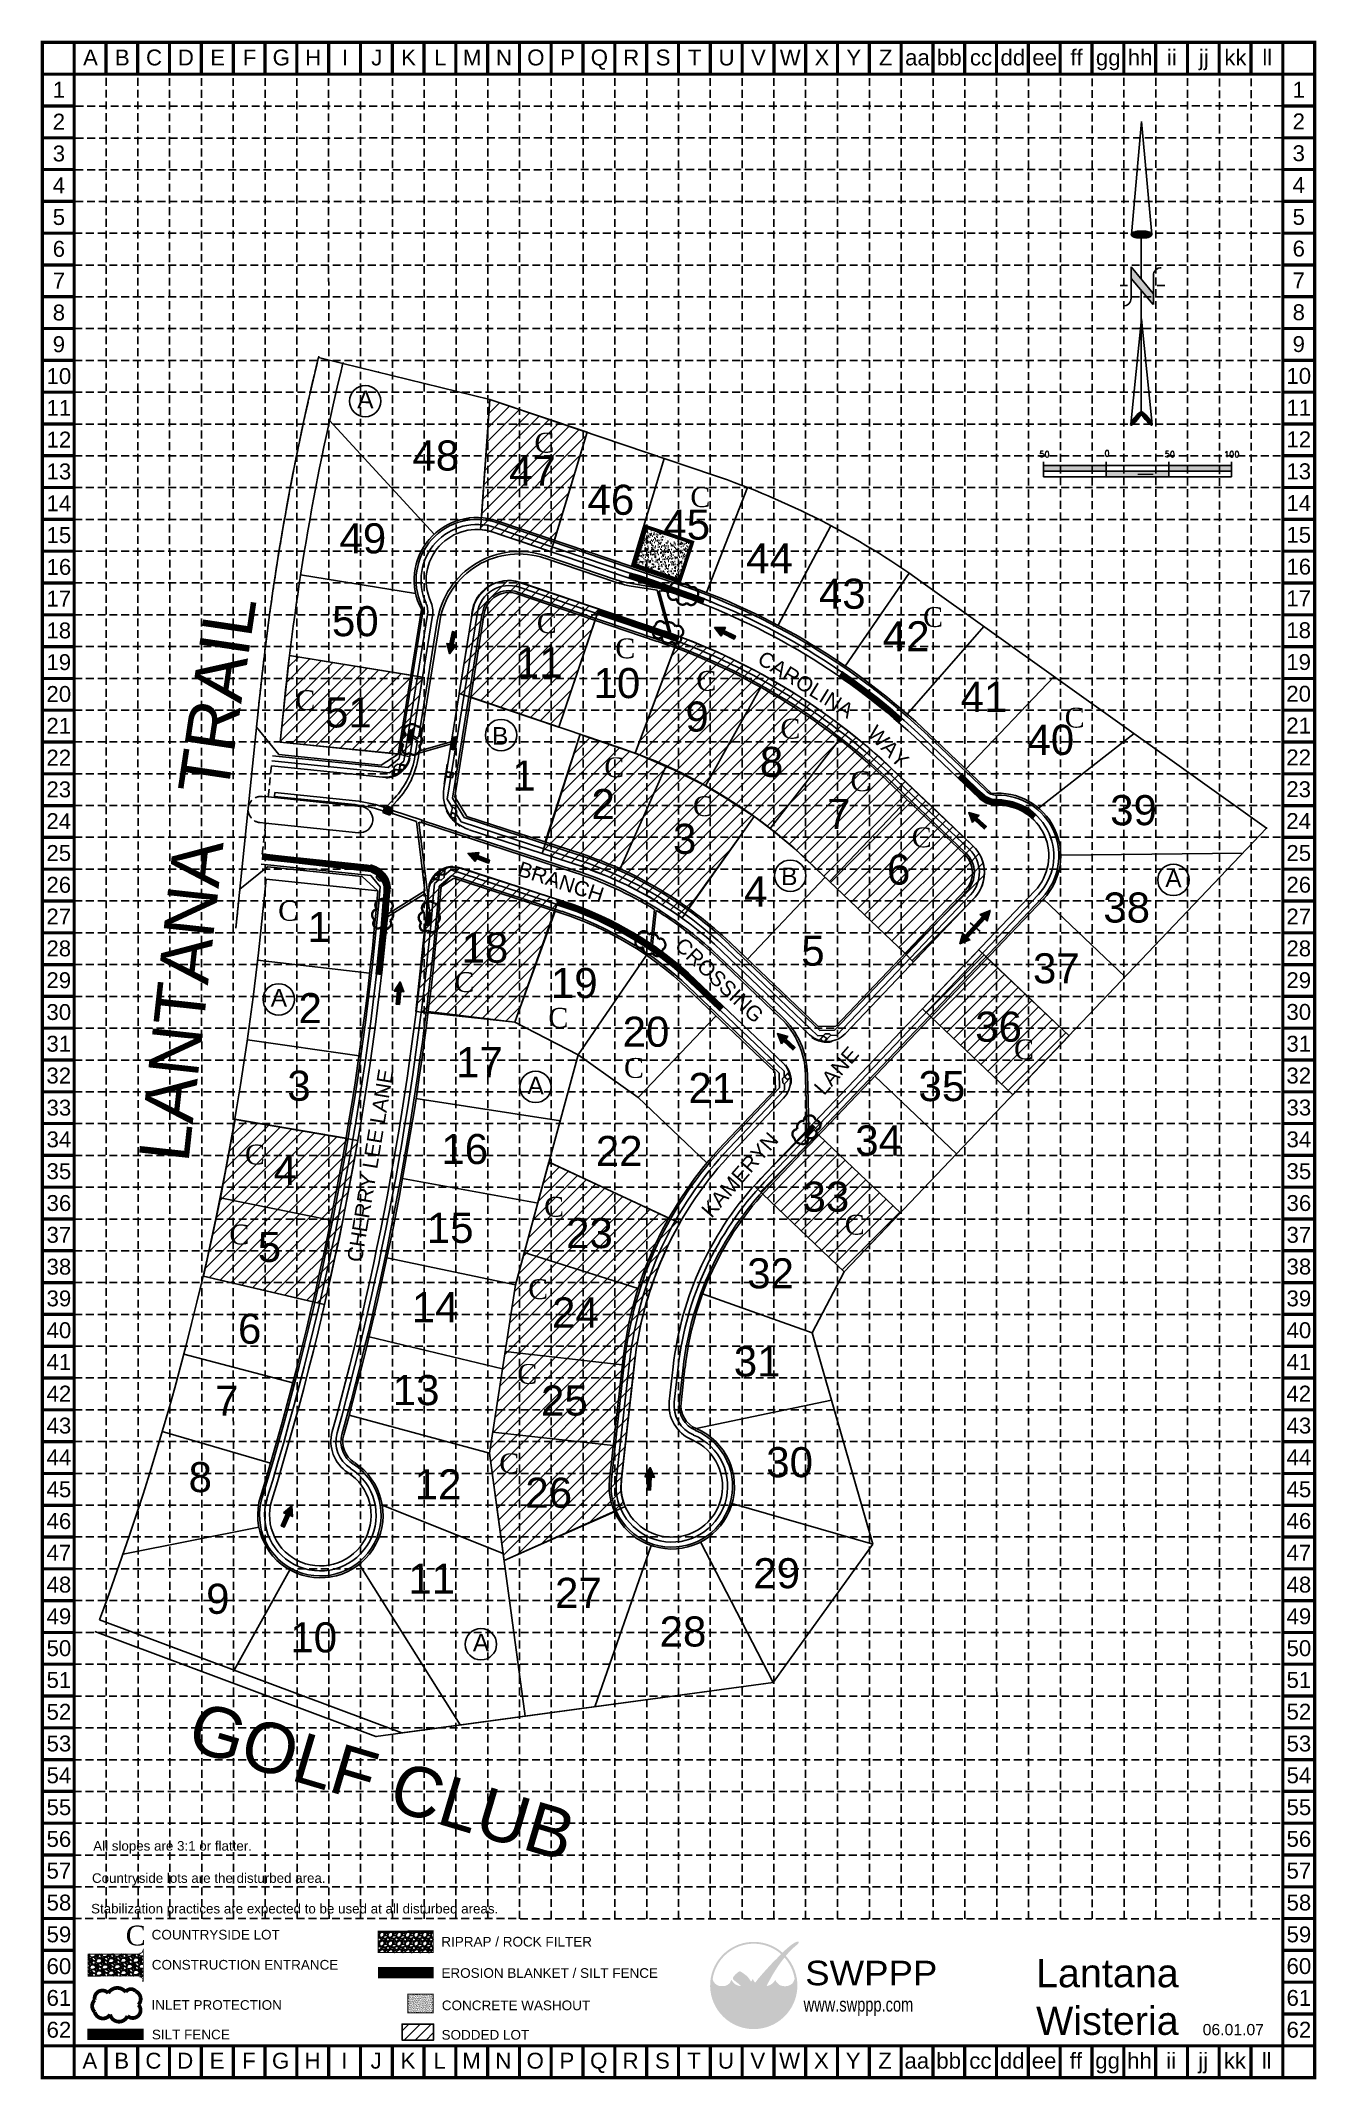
# Model space of a CAD drawing. Header units: feet. Extents: x 2390244 to 2391262, y 7083288 to 7084914.
import ezdxf
from ezdxf.enums import TextEntityAlignment as Align

# ---------------------------------------------------------------- set-up
doc = ezdxf.new("R2010")
doc.units = ezdxf.units.FT
doc.header["$LTSCALE"] = 25
doc.header["$MEASUREMENT"] = 0
for name, pattern in [('ACAD_ISO02W100', [15, 12, -3]), ('DASHED', [0.75, 0.5, -0.25]), ('HIDDEN', [0.375, 0.25, -0.125]), ('HIDDEN2', [0.1875, 0.125, -0.0625])]:
    doc.linetypes.add(name, pattern=pattern)
doc.layers.get('0').update_dxf_attribs({"linetype": 'CONTINUOUS'})
doc.layers.get('DEFPOINTS').update_dxf_attribs({"linetype": 'CONTINUOUS'})
for name, color, linetype in [('ARROWS', 252, 'CONTINUOUS'), ('BASE', 7, 'CONTINUOUS'), ('CF-ST-EXCB', 3, 'HIDDEN'), ('CF-ST-FTCB', 240, 'CONTINUOUS'), ('CF-ST-PRBC', 50, 'CONTINUOUS'), ('CF-ST-WALK', 50, 'CONTINUOUS'), ('CONCRETE WASHOUT', 30, 'CONTINUOUS'), ('EROSION BLANKETS', 84, 'CONTINUOUS'), ('GRID', 254, 'HIDDEN'), ('INLET PROTECTION', 5, 'CONTINUOUS'), ('LEGEND', 7, 'CONTINUOUS'), ('LOGO', 7, 'CONTINUOUS'), ('NARROW', 7, 'CONTINUOUS'), ('RW-EX-LOT', 253, 'CONTINUOUS'), ('RW-EX-ROW', 253, 'DASHED'), ('RW-FT-ROW', 253, 'HIDDEN2'), ('RW-GL-SUBD', 253, 'CONTINUOUS'), ('RW-GL-TRACT', 253, 'CONTINUOUS'), ('RW-PR-LOT', 253, 'CONTINUOUS'), ('RW-PR-ROW', 253, 'CONTINUOUS'), ('SD-NLET', 41, 'CONTINUOUS'), ('SD-PATT', 2, 'CONTINUOUS'), ('SD-PIPE', 51, 'CONTINUOUS'), ('SD-SURF', 41, 'CONTINUOUS'), ('SODDED LOT', 2, 'CONTINUOUS')]:
    doc.layers.add(name, color=color, linetype=linetype)
doc.styles.add('COUNTRYSIDE', font='TIMES.TTF')
doc.styles.add('L120', font='romans.shx', dxfattribs={"height": 12})
doc.styles.add("L200'", font='ARIAL.TTF', dxfattribs={"height": 0.001969})
doc.styles.add('LOGO1', font='ROCKEB.TTF', dxfattribs={"height": 25})
doc.styles.get("Standard").update_dxf_attribs({"font": 'ARIAL.TTF'})

msp = doc.modelspace()

# ---------------------------------------------------------------- texts
at = {"color": 7}
for s, height, rotation, p in [('A', 14, 359.6399, (2390496.7, 7084621.1)), ('TRAIL', 40, 81.5108, (2390393.1, 7084311.1)), ('CAROLINA', 12, 328.3128, (2390815, 7084418.1)), ('B', 14, 359.64, (2390604.2, 7084352.7)), ('WAY', 12, 313.7577, (2390902.8, 7084360.9)), ('LANTANA', 40, 83.7345, (2390362, 7084018.3)), ('BRANCH', 12, 341.9265, (2390623.8, 7084248.5)), ('B', 14, 359.64, (2390834.9, 7084240.6)), ('A', 14, 359.6399, (2391141.4, 7084239)), ('CROSSING', 12, 316.3971, (2390749.2, 7084191.2)), ('A', 14, 359.6399, (2390427.7, 7084143.7)), ('LANE', 12, 48.9457, (2390869.1, 7084072.1)), ('CHERRY LEE LANE', 12, 80.6174, (2390500.3, 7083939.1)), ('A', 14, 359.6399, (2390632.5, 7084073.8)), ('KAMERYN', 12, 48.9457, (2390779.3, 7083974.2)), ('A', 14, 359.6399, (2390588.9, 7083629.1)), ('GOLF CLUB', 40, 343.4463, (2390359.2, 7083551.5))]:
    msp.add_text(s, height=height, rotation=rotation, dxfattribs=at).set_placement(p)
for s, p in [('48', (2390559.4, 7084583.4)), ('47', (2390636.6, 7084571.2)), ('46', (2390699.1, 7084548.1)), ('49', (2390501.2, 7084517.3)), ('45', (2390759.6, 7084528.1)), ('44', (2390825.7, 7084501.4)), ('43', (2390883.7, 7084473.1)), ('50', (2390495.2, 7084451.2)), ('42', (2390934.7, 7084439.3)), ('11', (2390641.9, 7084418.2)), ('10', (2390703.9, 7084401.8)), ('41', (2390996.8, 7084390.8)), ('51', (2390489.6, 7084378.2)), ('9', (2390767.9, 7084375.1)), ('40', (2391050.1, 7084356.5)), ('8', (2390827.3, 7084338.9)), ('1', (2390629.8, 7084328)), ('2', (2390692.9, 7084305.4)), ('7', (2390880.9, 7084297.4)), ('39', (2391116.1, 7084300.4)), ('3', (2390758, 7084277.5)), ('6', (2390928.7, 7084253)), ('4', (2390814.7, 7084235.5)), ('38', (2391110.6, 7084222.7)), ('1', (2390466.4, 7084207.2)), ('18', (2390598.6, 7084190.7)), ('5', (2390860.3, 7084188.1)), ('37', (2391054.5, 7084174.2)), ('19', (2390669.9, 7084162.5)), ('2', (2390459.2, 7084142.6)), ('36', (2391008.4, 7084127.6)), ('20', (2390727.1, 7084123.6)), ('17', (2390594.2, 7084099.3)), ('3', (2390450.3, 7084080.5)), ('21', (2390779.6, 7084078.9)), ('35', (2390963.2, 7084080.2)), ('16', (2390582.5, 7084030)), ('22', (2390705.7, 7084028.6)), ('34', (2390912.7, 7084036.8)), ('4', (2390439.3, 7084013.2)), ('33', (2390870.6, 7083992)), ('15', (2390570.9, 7083966.9)), ('23', (2390682, 7083962.9)), ('5', (2390426.7, 7083951.7)), ('32', (2390826.5, 7083930.8)), ('14', (2390558.9, 7083903.8)), ('24', (2390670.8, 7083899.7)), ('6', (2390410.9, 7083886.6)), ('31', (2390815.8, 7083860.5)), ('13', (2390543.7, 7083837.6)), ('7', (2390392.6, 7083829.1)), ('25', (2390662, 7083829.3)), ('8', (2390371.5, 7083768.2)), ('30', (2390841.7, 7083780.1)), ('12', (2390561.2, 7083762.6)), ('26', (2390649.5, 7083755.7)), ('11', (2390556.2, 7083687.2)), ('29', (2390831.4, 7083691.5)), ('9', (2390385.5, 7083671.1)), ('27', (2390673.2, 7083676)), ('10', (2390462, 7083640.3)), ('28', (2390756.6, 7083645))]:
    msp.add_text(s, height=24, dxfattribs=at).set_placement(p, align=Align.MIDDLE)
at = {"layer": 'BASE'}
for s, height, p in [('A', 12.7, (2390283.9, 7084901)), ('B', 12.7, (2390309.3, 7084901)), ('C', 12.7, (2390334.6, 7084901)), ('D', 12.7, (2390360, 7084901)), ('E', 12.7, (2390385.4, 7084901)), ('F', 12.7, (2390410.8, 7084901)), ('G', 12.7, (2390436.1, 7084901)), ('H', 12.7, (2390461.5, 7084901)), ('I', 12.7, (2390486.9, 7084901)), ('J', 12.7, (2390512.3, 7084901)), ('K', 12.7, (2390537.7, 7084901)), ('L', 12.7, (2390563, 7084901)), ('M', 12.7, (2390588.4, 7084901)), ('N', 12.7, (2390613.8, 7084901)), ('O', 12.7, (2390639.2, 7084901)), ('P', 12.7, (2390664.5, 7084901)), ('Q', 12.7, (2390689.9, 7084901)), ('R', 12.7, (2390715.3, 7084901)), ('S', 12.7, (2390740.7, 7084901)), ('T', 12.7, (2390766, 7084901)), ('U', 12.7, (2390791.4, 7084901)), ('V', 12.7, (2390816.8, 7084901)), ('W', 12.7, (2390842.2, 7084901)), ('X', 12.7, (2390867.5, 7084901)), ('Y', 12.7, (2390892.9, 7084901)), ('Z', 12.7, (2390918.3, 7084901)), ('aa', 12.69, (2390943.7, 7084901)), ('bb', 12.69, (2390969.1, 7084901)), ('cc', 12.69, (2390994.4, 7084901)), ('dd', 12.69, (2391019.8, 7084901)), ('ee', 12.69, (2391045.2, 7084901)), ('ff', 12.69, (2391070.6, 7084901)), ('gg', 12.69, (2391095.9, 7084901)), ('hh', 12.69, (2391121.3, 7084901)), ('ii', 12.69, (2391146.7, 7084901)), ('jj', 12.69, (2391172.1, 7084901)), ('kk', 12.69, (2391197.4, 7084901)), ('ll', 12.69, (2391222.8, 7084901)), ('1', 12.7, (2390258.7, 7084875.3)), ('1', 12.7, (2390258.7, 7084875.2)), ('1', 12.7, (2391247.9, 7084875.3)), ('2', 12.7, (2390258.7, 7084849.8)), ('2', 12.7, (2391247.9, 7084850)), ('3', 12.7, (2390258.7, 7084824.4)), ('3', 12.7, (2391247.9, 7084824.6)), ('4', 12.7, (2390258.7, 7084799)), ('4', 12.7, (2391247.9, 7084799.2)), ('5', 12.7, (2390258.7, 7084773.7)), ('5', 12.7, (2391247.9, 7084773.8)), ('6', 12.7, (2390258.7, 7084748.3)), ('6', 12.7, (2391247.9, 7084748.5)), ('7', 12.7, (2390258.7, 7084722.9)), ('7', 12.7, (2391247.9, 7084723.1)), ('8', 12.7, (2390258.7, 7084697.5)), ('8', 12.7, (2391247.9, 7084697.7)), ('9', 12.7, (2390258.7, 7084672.2)), ('9', 12.7, (2391247.9, 7084672.3)), ('10', 12.69, (2390258.7, 7084646.8)), ('10', 12.69, (2391247.9, 7084646.9)), ('11', 12.69, (2390258.7, 7084621.4)), ('11', 12.69, (2391247.9, 7084621.6)), ('12', 12.69, (2390258.7, 7084596.1)), ('12', 12.69, (2391247.9, 7084596.3)), ('13', 12.69, (2390258.7, 7084570.7)), ('13', 12.69, (2391247.9, 7084570.8)), ('14', 12.69, (2390258.7, 7084545.3)), ('14', 12.69, (2391247.9, 7084545.4)), ('15', 12.69, (2390258.7, 7084519.9)), ('15', 12.69, (2391247.9, 7084520.1)), ('16', 12.69, (2390258.7, 7084494.5)), ('16', 12.69, (2391247.9, 7084494.7)), ('17', 12.69, (2390258.6, 7084469.2)), ('17', 12.69, (2391247.8, 7084469.4)), ('18', 12.69, (2390258.6, 7084443.8)), ('18', 12.69, (2391247.8, 7084444)), ('19', 12.69, (2390258.6, 7084418.5)), ('19', 12.69, (2391247.8, 7084418.6)), ('20', 12.69, (2390258.6, 7084393.1)), ('20', 12.69, (2391247.8, 7084393.3)), ('21', 12.69, (2390258.6, 7084367.7)), ('21', 12.69, (2391247.8, 7084367.9)), ('22', 12.69, (2390258.6, 7084342.3)), ('22', 12.69, (2391247.8, 7084342.5)), ('23', 12.69, (2390258.6, 7084317)), ('23', 12.69, (2391247.8, 7084317.1)), ('24', 12.69, (2390258.6, 7084291.6)), ('24', 12.69, (2391247.8, 7084291.7)), ('25', 12.69, (2390258.6, 7084266.2)), ('25', 12.69, (2391247.9, 7084266.2)), ('26', 12.69, (2390258.6, 7084240.8)), ('26', 12.69, (2391247.9, 7084240.9)), ('27', 12.69, (2390258.6, 7084215.5)), ('27', 12.69, (2391247.9, 7084215.5)), ('28', 12.69, (2390258.6, 7084190.1)), ('28', 12.69, (2391247.9, 7084190.1)), ('29', 12.69, (2390258.6, 7084164.7)), ('29', 12.69, (2391247.9, 7084164.7)), ('30', 12.69, (2390258.6, 7084139.3)), ('30', 12.69, (2391247.9, 7084139.4)), ('31', 12.69, (2390258.6, 7084114)), ('31', 12.69, (2391247.9, 7084114)), ('32', 12.69, (2390258.6, 7084088.6)), ('32', 12.69, (2391247.9, 7084088.6)), ('33', 12.69, (2390258.7, 7084063)), ('33', 12.69, (2391248, 7084063.1)), ('34', 12.69, (2390258.7, 7084037.7)), ('34', 12.69, (2391248, 7084037.7)), ('35', 12.69, (2390258.7, 7084012.3)), ('35', 12.69, (2391248, 7084012.3)), ('36', 12.69, (2390258.7, 7083986.9)), ('36', 12.69, (2391248, 7083986.9)), ('37', 12.69, (2390258.7, 7083961.5)), ('37', 12.69, (2391248, 7083961.5)), ('38', 12.69, (2390258.7, 7083936.1)), ('38', 12.69, (2391248, 7083936.2)), ('39', 12.69, (2390258.7, 7083910.8)), ('39', 12.69, (2391248, 7083910.8)), ('40', 12.69, (2390258.7, 7083885.4)), ('40', 12.69, (2391248, 7083885.4)), ('41', 12.69, (2390258.7, 7083860)), ('41', 12.69, (2391248, 7083860)), ('42', 12.69, (2390258.7, 7083834.8)), ('42', 12.69, (2391247.9, 7083834.8)), ('43', 12.69, (2390258.7, 7083809.3)), ('43', 12.69, (2391248, 7083809.3)), ('44', 12.69, (2390258.7, 7083783.9)), ('44', 12.69, (2391248, 7083783.9)), ('45', 12.69, (2390258.7, 7083758.5)), ('45', 12.69, (2391248, 7083758.5)), ('46', 12.69, (2390258.7, 7083733.1)), ('46', 12.69, (2391248, 7083733.2)), ('47', 12.69, (2390258.7, 7083707.8)), ('47', 12.69, (2391248, 7083707.8)), ('48', 12.69, (2390258.7, 7083682.4)), ('48', 12.69, (2391248, 7083682.4)), ('49', 12.69, (2390258.7, 7083657.1)), ('49', 12.69, (2391248, 7083657.1)), ('50', 12.69, (2390258.7, 7083631.7)), ('50', 12.69, (2391248, 7083631.7)), ('51', 12.69, (2390258.7, 7083606.3)), ('51', 12.69, (2391248, 7083606.3)), ('52', 12.69, (2390258.7, 7083580.9)), ('52', 12.69, (2391248, 7083581)), ('53', 12.69, (2390258.7, 7083555.6)), ('53', 12.69, (2391248, 7083555.6)), ('54', 12.69, (2390258.7, 7083530.2)), ('54', 12.69, (2391248, 7083530.2)), ('55', 12.69, (2390258.7, 7083504.8)), ('55', 12.69, (2391248, 7083504.8)), ('56', 12.69, (2390258.7, 7083479.4)), ('56', 12.69, (2391248, 7083479.5)), ('57', 12.69, (2390258.7, 7083454.1)), ('57', 12.69, (2391248, 7083454.1)), ('58', 12.69, (2390258.7, 7083428.7)), ('58', 12.69, (2391248, 7083428.7)), ('59', 12.69, (2390258.7, 7083403.3)), ('59', 12.69, (2391248, 7083403.3)), ('60', 12.69, (2390258.7, 7083377.9)), ('60', 12.69, (2391248, 7083378)), ('61', 12.69, (2390258.7, 7083352.6)), ('61', 12.69, (2391248, 7083352.6)), ('62', 12.69, (2390258.7, 7083327.2)), ('62', 12.69, (2391248, 7083327.2)), ('A', 12.7, (2390283.4, 7083302.5)), ('B', 12.7, (2390308.8, 7083302.5)), ('C', 12.7, (2390334.1, 7083302.5)), ('D', 12.7, (2390359.5, 7083302.5)), ('E', 12.7, (2390384.9, 7083302.5)), ('F', 12.7, (2390410.3, 7083302.5)), ('G', 12.7, (2390435.6, 7083302.5)), ('H', 12.7, (2390461, 7083302.5)), ('I', 12.7, (2390486.4, 7083302.5)), ('J', 12.7, (2390511.8, 7083302.5)), ('K', 12.7, (2390537.2, 7083302.5)), ('L', 12.7, (2390562.5, 7083302.5)), ('M', 12.7, (2390587.9, 7083302.5)), ('N', 12.7, (2390613.3, 7083302.5)), ('O', 12.7, (2390638.7, 7083302.5)), ('P', 12.7, (2390664, 7083302.5)), ('Q', 12.7, (2390689.4, 7083302.5)), ('R', 12.7, (2390714.8, 7083302.5)), ('S', 12.7, (2390740.2, 7083302.5)), ('T', 12.7, (2390765.5, 7083302.5)), ('U', 12.7, (2390790.9, 7083302.5)), ('V', 12.7, (2390816.3, 7083302.5)), ('W', 12.7, (2390841.7, 7083302.5)), ('X', 12.7, (2390867, 7083302.5)), ('Y', 12.7, (2390892.4, 7083302.5)), ('Z', 12.7, (2390917.8, 7083302.5)), ('bb', 12.69, (2390968.6, 7083302.5)), ('dd', 12.69, (2391019.3, 7083302.5)), ('ff', 12.69, (2391070.1, 7083302.5)), ('hh', 12.69, (2391120.8, 7083302.5)), ('ii', 12.69, (2391146.2, 7083302.5)), ('jj', 12.69, (2391171.6, 7083302.5)), ('kk', 12.69, (2391196.9, 7083302.5)), ('ll', 12.69, (2391222.3, 7083302.5)), ('aa', 12.69, (2390943.2, 7083302.5)), ('cc', 12.69, (2390993.9, 7083302.5)), ('ee', 12.69, (2391044.7, 7083302.5)), ('gg', 12.69, (2391095.4, 7083302.5))]:
    msp.add_text(s, height=height, dxfattribs=at).set_placement(p, align=Align.MIDDLE_CENTER)
at = {"layer": 'BASE', "color": 7, "style": "L200'"}
for s, p in [('All slopes are 3:1 or flatter.', (2390286.1, 7083470.1)), ('Countryside lots are the disturbed area.', (2390285.1, 7083444.4)), ('Stabilization practices are expected to be used at all disturbed areas.', (2390284.4, 7083420))]:
    msp.add_text(s, height=7.62, dxfattribs=at).set_placement(p)
at = {"layer": 'BASE', "color": 7}
for s, p in [('Lantana', (2391095.2, 7083361.1)), ('Wisteria', (2391095.2, 7083323.1))]:
    msp.add_text(s, height=22.56, dxfattribs=at).set_placement(p, align=Align.CENTER)
at = {"layer": 'BASE'}
msp.add_text('06.01.07', height=8.99, dxfattribs=at).set_placement((2391195.7, 7083322.8), align=Align.CENTER)
at = {"layer": 'LEGEND', "style": "L200'"}
for s, height, p in [('COUNTRYSIDE LOT', 7.703, (2390332.7, 7083399.2)), ('RIPRAP / ROCK FILTER', 7.703, (2390563.8, 7083393.6)), ('CONSTRUCTION ENTRANCE', 7.703, (2390332.8, 7083375.2)), ('EROSION BLANKET / SILT FENCE', 7.703, (2390563.9, 7083368.6)), ('INLET PROTECTION', 7.703, (2390332.6, 7083343.1)), ('CONCRETE WASHOUT', 7.703, (2390564.2, 7083342.8)), ('SILT FENCE', 7.7, (2390332.9, 7083319.5)), ('SODDED LOT', 7.7, (2390564, 7083319.3))]:
    msp.add_text(s, height=height, dxfattribs=at).set_placement(p)
at = {"layer": 'LOGO', "color": 5, "style": 'COUNTRYSIDE'}
for p in [(2390638.1, 7084585.7), (2390762.5, 7084542.3), (2390948.2, 7084446.6), (2390640, 7084441.7), (2390702.6, 7084421.6), (2390767.3, 7084395.7), (2390447.3, 7084380.3), (2391061.1, 7084366.3), (2390834.3, 7084357.5), (2390693.8, 7084326.7), (2390890.2, 7084315.6), (2390764.5, 7084295.7), (2390939.1, 7084270.8), (2390433.6, 7084212.2), (2390574.2, 7084155.3), (2390649.2, 7084126.8), (2391020.7, 7084101.6), (2390709.5, 7084086.8), (2390407.1, 7084017.7), (2390645.8, 7083976), (2390885.7, 7083961.7), (2390394.7, 7083953.9), (2390633.1, 7083910.3), (2390624.4, 7083842.6), (2390610, 7083771.3), (2390312, 7083394.5)]:
    msp.add_text('C', height=15.8, rotation=359.904, dxfattribs=at).set_placement(p)

# ---------------------------------------------------------------- blocks, each defined once
blk = doc.blocks.new('North Arrow')
at = {"layer": 'NARROW'}
for p, q in [((32.43, 3.06), (32.43, 4.63)), ((0, 0), (22.36, 2)), ((0, 0), (22.33, -2.02)), ((28.77, -2.09), (34.02, 2.32)), ((36.18, 2.33), (30.46, 2.33)), ((36.16, 2.32), (31.04, -2.09)), ((39.1, 0.01), (59.96, 2.11)), ((31.2, -0.05), (21.66, -0.05)), ((21.66, -0.05), (21.66, -0.05)), ((28.77, -2.09), (34.95, -2.09)), ((32.43, -4.26), (32.43, -2.8)), ((57.45, -0.05), (33.41, -0.05)), ((59.83, -2.14), (39.04, -0.01)), ((57.69, -0.03), (57.77, -0.01)), ((57.77, -0.05), (57.69, -0.03))]:
    blk.add_line(p, q, dxfattribs=at)
blk.add_lwpolyline([(22.36, -2.03), (22.59, -1.93, 0.091577), (22.87, -1.44, 0.048306), (23.03, -0.75), (23.07, -0.01), (23.01, 0.82, 0.048306), (22.87, 1.42, 0.091577), (22.59, 1.91), (22.36, 2.01), (22.14, 1.91, 0.091577), (21.86, 1.42, 0.048306), (21.72, 0.82), (21.66, -0.01), (21.72, -0.83, 0.048306), (21.86, -1.44, 0.091577), (22.14, -1.93)], format="xyb", close=True, dxfattribs=at)
for points in [[(57.46, -0.03), (57.44, 0.08, -0.066818), (57.67, 0.47, -0.03073), (58.01, 0.84), (58.52, 1.29), (59.07, 1.7, -0.03073), (59.5, 1.95, -0.066818), (59.93, 2.1), (60.04, 2.06)], [(60.04, 2.06), (60.05, 1.95, -0.066818), (59.82, 1.56, -0.03073), (59.43, 1.14), (58.97, 0.74), (58.42, 0.33, -0.03073), (57.99, 0.08, -0.036692), (57.76, -0.02)], [(57.46, -0.04), (57.44, -0.15, 0.066818), (57.67, -0.54, 0.03073), (58.01, -0.9), (58.52, -1.36), (59.07, -1.77, 0.03073), (59.5, -2.02, 0.066818), (59.93, -2.17), (60.04, -2.13)], [(60.04, -2.13), (60.05, -2.01, 0.066818), (59.82, -1.63, 0.03073), (59.43, -1.2), (58.97, -0.8), (58.42, -0.4, 0.03073), (57.99, -0.15, 0.036692), (57.76, -0.05)]]:
    blk.add_lwpolyline(points, format="xyb", dxfattribs=at)
for centre, start, end in [((30.46, 3.86), 178.8769, 270), ((34.95, -3.62), 358.8769, 90)]:
    blk.add_arc(centre, 1.53, start, end, dxfattribs=at)
for points in [[(23.03, -0.76), (21.67, -0.05), (23.07, -0.05), (21.72, 0.82)], [(23.07, -0.05), (21.72, 0.82), (23.02, 0.75), (21.85, 1.42)], [(23.02, 0.75), (21.85, 1.42), (22.87, 1.44), (22.14, 1.91)], [(22.87, 1.44), (22.14, 1.91), (22.59, 1.91), (22.36, 2)], [(31.05, -2.09), (36.15, 2.36), (28.75, -2.06), (34.01, 2.36)], [(57.44, 0.08), (57.7, -0.01), (57.5, 0.21), (57.77, -0.01)], [(57.45, -0.04), (57.69, -0.02), (57.44, 0.08), (57.7, -0.01)], [(57.5, 0.21), (57.77, -0.01), (57.6, 0.39), (57.94, 0.06)], [(57.6, 0.39), (57.94, 0.06), (57.68, 0.5), (58.07, 0.13)], [(57.68, 0.5), (58.07, 0.13), (57.84, 0.66), (58.29, 0.26)], [(57.84, 0.66), (58.29, 0.26), (58.03, 0.86), (58.52, 0.41)], [(58.03, 0.86), (58.52, 0.41), (58.26, 1.07), (58.73, 0.57)], [(58.26, 1.07), (58.73, 0.57), (58.52, 1.3), (59.05, 0.81)], [(58.52, 1.3), (59.05, 0.81), (58.7, 1.42), (59.26, 0.99)], [(59.26, 1), (58.69, 1.42), (59.45, 1.15), (59, 1.65)], [(59.45, 1.15), (59, 1.65), (59.62, 1.34), (59.28, 1.82)], [(59.62, 1.34), (59.28, 1.82), (59.81, 1.55), (59.49, 1.95)], [(59.81, 1.55), (59.49, 1.95), (59.93, 1.73), (59.69, 2.04)], [(59.93, 1.73), (59.69, 2.04), (60.05, 1.94), (59.93, 2.1)], [(60.05, 1.94), (59.93, 2.1), (60.04, 2.06)], [(22.87, -1.44), (21.72, -0.87), (23.03, -0.76), (21.67, -0.05)], [(22.58, -1.93), (21.86, -1.45), (22.87, -1.44), (21.72, -0.87)], [(22.36, -2.01), (22.14, -1.93), (22.58, -1.93), (21.86, -1.45)], [(57.44, -0.14), (57.69, -0.02), (57.45, -0.04), (57.69, -0.02)], [(57.46, -0.19), (57.7, -0.03), (57.44, -0.14), (57.69, -0.02)], [(57.53, -0.33), (57.76, -0.05), (57.46, -0.19), (57.7, -0.03)], [(57.63, -0.48), (57.9, -0.1), (57.53, -0.33), (57.76, -0.05)], [(57.78, -0.66), (58.09, -0.2), (57.63, -0.48), (57.9, -0.1)], [(57.97, -0.87), (58.34, -0.35), (57.78, -0.66), (58.09, -0.2)], [(58.24, -1.11), (58.61, -0.54), (57.97, -0.87), (58.34, -0.35)], [(58.61, -1.43), (58.93, -0.77), (58.24, -1.11), (58.61, -0.54)], [(58.91, -1.64), (59.2, -1), (58.61, -1.43), (58.93, -0.77)], [(59.12, -1.79), (59.57, -1.36), (58.92, -1.65), (59.2, -1.01)], [(59.35, -1.93), (59.81, -1.62), (59.12, -1.79), (59.57, -1.36)], [(59.54, -1.32), (59.41, -1.18), (59.21, -1.01)], [(59.58, -2.05), (59.93, -1.79), (59.35, -1.93), (59.81, -1.62)], [(59.78, -2.13), (60.05, -2.01), (59.58, -2.05), (59.93, -1.79)], [(59.92, -2.17), (60.04, -2.13), (59.78, -2.13), (60.05, -2.01)]]:
    blk.add_solid(points, dxfattribs=at)
blk = doc.blocks.new('scale')
h = blk.add_hatch(color=7)
h.paths.add_polyline_path([(0, -7.5), (0, -3), (-50, -3), (-50, -7.5)])
h.paths.add_polyline_path([(0, -7.5), (0, -12), (50, -12), (50, -7.5)])
h.paths.add_polyline_path([(50, -3), (50, -7.5), (100, -7.5), (100, -3)])
at = {"color": 7}
for p, q in [((-50, -3), (-50, 0)), ((0, -3), (0, 0)), ((50, -3), (50, 0)), ((100, -3), (100, 0)), ((-50, -3), (0, -3)), ((-50, -3), (-50, -12)), ((-50, -7.5), (100, -7.5)), ((-50, -12), (0, -12)), ((0, -3), (100, -3)), ((0, -3), (0, -12)), ((0, -12), (100, -12)), ((50, -3), (50, -12)), ((100, -3), (100, -12))]:
    blk.add_line(p, q, dxfattribs=at)
at = {"color": 7, "style": 'L120'}
for s, p in [('50', (-53.4, 3.6)), ('0', (-1.4, 4.3)), ('50', (46.6, 3.6)), ('100', (94, 3.6))]:
    blk.add_text(s, height=4.8, dxfattribs=at).set_placement(p)
blk = doc.blocks.new('washout')
at = {"layer": 'BASE'}
h = blk.add_hatch(dxfattribs=at)
h.set_pattern_fill('AR-SAND', color=30, scale=1.29438, style=0)
h.set_pattern_definition([(37.5, (1095.3101, -97.0785), (-0.0815373, 2.494042), [0, -1.9674576, 0, -2.200446, 0, -2.1033675]), (7.5, (1095.31, -97.0785), (2.290764, 3.652929), [0, -1.0613916, 0, -1.7733006, 0, -0.6795495]), (327.5, (1093.718, -97.0785), (4.030883, 0.007325), [0, -0.64719, 0, -2.329884, 0, -3.041793]), (317.5, (1093.718, -97.0785), (3.89107, 1.136046), [0, -0.323595, 0, -1.5273684, 0, -1.747413])])
h.paths.add_polyline_path([(44.3, 0), (44.3, 32.4), (0, 32.4), (0, 0)])
at = {"layer": 'BASE', "color": 30, "linetype": 'ACAD_ISO02W100', "const_width": 1.62}
blk.add_lwpolyline([(0, 0), (44.3, 0), (44.3, 32.4), (0, 32.4)], close=True, dxfattribs=at)
blk = doc.blocks.new('2arrows')
at = {"color": 254}
for p, q in [((25.6, 3), (0, 0)), ((17.7, -18.7), (0, 0)), ((23, -4.3), (25.6, 3)), ((20.3, -11.5), (17.7, -18.7)), ((49.2, -22), (20.3, -11.5)), ((23, -4.3), (51.8, -14.8)), ((51.8, -14.8), (49.2, -22)), ((51.8, -14.8), (49.2, -22)), ((49.2, -22), (78.1, -32.5)), ((80.7, -25.2), (51.8, -14.8)), ((78.1, -32.5), (75.5, -39.7)), ((75.5, -39.7), (101.1, -36.7)), ((80.7, -25.2), (83.3, -18)), ((83.3, -18), (101.1, -36.7))]:
    blk.add_line(p, q, dxfattribs=at)
at = {"color": 7}
blk.add_line((45, -33.4), (55.8, -3.7), dxfattribs=at)
blk.add_lwpolyline([(20.3, -11.5), (17.7, -18.7), (0, 0), (25.6, 3), (23, -4.3), (80.7, -25.2), (83.3, -18), (101.1, -36.7), (75.5, -39.7), (78.1, -32.5), (20.3, -11.5)], close=True)
at = {"color": 254}
for points in [[(25.6, 3), (17.7, -18.7), (0, 0), (17.7, -18.7)], [(49.2, -22), (51.8, -14.8), (20.3, -11.5), (23, -4.3)], [(49.2, -22), (51.8, -14.8), (78.1, -32.5), (80.7, -25.2)], [(83.3, -18), (75.5, -39.7), (101.1, -36.7), (75.5, -39.7)]]:
    blk.add_solid(points, dxfattribs=at)
blk = doc.blocks.new('arrow')
blk.add_lwpolyline([(-67, -25.4), (-59.3, -25.4), (-59.6, -56.1), (-51.9, -56.2), (-51.6, -25.5), (-44, -25.5), (-55.3, -2.4), (-67, -25.4)], close=True)
at = {"color": 254}
for points in [[(-44, -25.5), (-67, -25.4), (-55.3, -2.4), (-67, -25.4)], [(-59.6, -56.1), (-51.9, -56.2), (-59.3, -25.4), (-51.6, -25.5)]]:
    blk.add_solid(points, dxfattribs=at)
blk = doc.blocks.new('new logo')
at = {"layer": 'LOGO'}
h = blk.add_hatch(color=170, dxfattribs=at)
h.paths.add_polyline_path([(67.4, 44.1), (66.8, 44.7), (66.3, 45.2), (66, 45.8), (65.5, 46.4), (65.1, 47.2), (64.7, 47.9), (64.4, 48.5), (64.2, 49), (63.9, 49.6), (63.7, 50.1), (63.3, 51), (62.9, 52), (62.6, 52.8), (62.4, 53.3), (62.2, 53.7), (62.1, 54.2), (61.9, 54.7), (61.7, 55.2), (61.5, 55.7), (61.3, 56.3), (61, 56.8), (60.8, 57.4), (60.5, 57.9), (60.2, 58.5), (60, 59.1), (59.7, 59.6), (59.3, 60.2), (59, 60.8), (58.7, 61.3), (58.3, 61.9), (58, 62.4), (57.6, 62.9), (57.3, 63.4), (56.9, 63.9), (56.6, 64.3), (56.3, 64.7), (55.9, 65.1), (55.6, 65.5), (55.2, 65.9), (54.9, 66.2), (54, 66.2), (52.9, 66.3), (52, 66.5), (51.5, 66.6), (50.9, 66.8), (50.3, 67), (49.4, 67.4), (48.3, 67.9), (47.3, 68.6), (46.5, 69.3), (45.7, 70), (45, 70.8), (44.4, 71.5), (44, 72.2), (43.6, 72.7), (43.4, 72.9), (43.2, 73.2), (43.1, 73.4), (43, 73.5), (42.8, 73.7), (42.7, 73.7), (42.7, 73.8), (42.6, 73.8), (42.5, 73.7), (42.5, 73.6), (42.4, 73.5), (42.4, 73.4), (42.3, 73.2), (42.2, 72.8), (42, 72.1), (41.7, 71.5), (41.4, 70.9), (41, 70.3), (40.5, 69.8), (40, 69.2), (39.4, 68.7), (38.8, 68.2), (38.1, 67.7), (37.3, 67.3), (36.5, 66.9), (35.7, 66.6), (34.9, 66.3), (34, 66.1), (33, 66), (31.9, 65.9), (30.8, 65.9), (29.6, 65.9), (28.6, 66), (27.6, 66.1), (26.7, 66.4), (25.8, 66.7), (25, 67.1), (24.1, 67.6), (23.2, 68.2), (22.4, 68.9), (21.8, 69.5), (21.4, 69.9), (21, 70.4), (20.6, 70.9), (20.2, 71.5), (19.9, 72.1), (19.5, 72.9), (19.2, 73.8), (18.9, 74.8, -0.595729), (106.3, 106.8), (107, 107.5), (107.5, 108), (108.1, 108.6, 37.93689), (112.3, 104.5), (112.1, 104.2), (111.6, 103.7), (111.1, 103.1), (110.6, 102.5, -0.146449), (123.6, 75), (123.3, 74.5), (123.1, 74), (122.9, 73.5), (122.8, 73.1), (122.5, 72.4), (122.2, 71.7), (121.9, 71.1), (121.5, 70.5), (121.1, 70), (120.7, 69.5), (120.2, 69), (119.6, 68.6), (119, 68.1), (118.4, 67.7), (117.8, 67.4), (117.1, 67), (116.5, 66.7), (115.8, 66.5), (115, 66.3), (114.3, 66.1), (113.5, 66), (112.7, 65.9), (111.9, 65.8), (111.1, 65.8), (110.3, 65.8), (109.4, 65.9), (108.6, 66), (107.7, 66.2), (106.8, 66.4), (105.9, 66.7), (105.1, 67.1), (104.3, 67.5), (103.5, 68), (102.8, 68.6), (102.1, 69.3), (101.4, 70), (100.8, 70.7), (100.2, 71.4), (99.8, 72), (99.5, 72.5), (99.4, 72.8), (99.3, 73), (99.1, 73.2), (99, 73.4), (98.9, 73.5), (98.8, 73.6), (98.7, 73.6), (98.6, 73.6), (98.5, 73.5), (98.4, 73.4), (98.4, 73.3), (98.3, 73.2), (98.2, 73), (98.1, 72.8), (97.8, 72.4), (97.4, 71.8), (96.9, 71.1), (96.4, 70.5), (95.9, 70.1), (95.4, 69.6), (94.8, 69.1), (94.2, 68.6), (93.5, 68.2), (92.8, 67.7), (91.9, 67.3), (91, 66.9), (90.1, 66.6), (89.4, 66.4), (88.6, 66.2), (87.8, 66.1), (87.6, 65.6), (87.4, 65.1), (87.1, 64.4), (86.9, 63.8), (86.6, 63), (86.3, 62.2), (85.9, 61.3), (85.6, 60.4), (85.3, 59.5), (84.9, 58.6), (84.6, 57.7), (84.2, 56.7), (83.9, 55.8), (83.5, 54.9), (83.2, 54), (82.9, 53.2), (82.6, 52.4), (82.3, 51.6), (82.1, 51), (81.9, 50.3), (81.6, 49.8), (81.3, 48.9), (80.9, 48.1), (80.5, 47.3), (80.1, 46.6), (79.6, 45.9), (79.1, 45.4), (78.6, 44.8), (78.1, 44.3), (77.6, 43.9), (77, 43.5), (76.5, 43.1), (75.9, 42.8), (75.3, 42.6), (74.6, 42.3), (73.7, 42.1), (73, 41.9), (72.2, 41.9), (71.6, 42), (70.9, 42.2), (70.1, 42.5), (69.4, 42.8), (68.7, 43.1), (68, 43.5)])
h.paths.add_polyline_path([(71.8, 72), (70.7, 73.9), (70.1, 75.2), (69.7, 74.3), (68.7, 72.6), (67.9, 71.7), (67.9, 71.5), (68.1, 71.2), (68.3, 71), (68.4, 70.8), (68.5, 70.6), (68.7, 70.4), (68.8, 70.2), (68.9, 70.1), (69, 70), (69.1, 69.8), (69.3, 69.7), (69.4, 69.7), (69.5, 69.6), (69.6, 69.5), (69.7, 69.5), (69.8, 69.4), (69.9, 69.4), (70.1, 69.3), (70.2, 69.3), (70.3, 69.2), (70.4, 69.2), (70.5, 69.2), (70.6, 69.2), (70.8, 69.2), (70.9, 69.2), (71, 69.2), (71.1, 69.2), (71.2, 69.2), (71.3, 69.2), (71.4, 69.2), (71.5, 69.2), (71.6, 69.2), (71.7, 69.3), (71.8, 69.3), (71.9, 69.3), (72, 69.4), (72.1, 69.5), (72.2, 69.5), (72.3, 69.6), (72.5, 69.6), (72.6, 69.7), (72.7, 69.8), (72.8, 69.9), (72.9, 70), (73, 70.1), (73.1, 70.2), (73.2, 70.3), (73.3, 70.4), (72.5, 71.1)], flags=17)
blk.add_hatch(color=240, dxfattribs=at).paths.add_polyline_path([(117.7, 117.3), (118.9, 118.2), (119.8, 118.9), (120.6, 119.5), (121.3, 119.9), (121.9, 120.3), (122.4, 120.6), (122.8, 120.9), (123.1, 121.1), (123.4, 121.3), (123.7, 121.4), (124, 121.6), (124.2, 121.7), (124.4, 121.8), (124.6, 121.9), (124.8, 121.9), (125, 122), (125.2, 122.1), (125.4, 122.2), (125.6, 122.2), (125.8, 122.3), (125.9, 122.4), (126.1, 122.4), (126.3, 122.5), (126.4, 122.5), (126.6, 122.6), (126.7, 122.6), (126.8, 122.7), (126.9, 122.7), (127.1, 122.7), (127.2, 122.8), (127.3, 122.8), (127.4, 122.8), (127.5, 122.8), (127.6, 122.8), (127.7, 122.8), (127.8, 122.8), (127.9, 122.8), (128, 122.8), (128.1, 122.8), (128.1, 122.8), (128.2, 122.8), (128.3, 122.8), (128.4, 122.8), (128.4, 122.7), (128.5, 122.7), (128.5, 122.7), (128.6, 122.7), (128.6, 122.6), (128.7, 122.6), (128.7, 122.6), (128.7, 122.5), (128.7, 122.5), (128.8, 122.4), (128.8, 122.4), (128.8, 122.3), (128.8, 122.3), (128.8, 122.2), (128.8, 122.1), (128.8, 122.1), (128.8, 122), (128.8, 121.9), (128.8, 121.8), (128.8, 121.8), (128.8, 121.7), (128.8, 121.6), (128.7, 121.5), (128.7, 121.4), (128.7, 121.3), (128.6, 121.3), (128.6, 121.2), (128.5, 121.1), (128.4, 121), (128.4, 120.8), (128.3, 120.7), (128.2, 120.6), (128.1, 120.4), (128, 120.3), (127.8, 120.1), (127.7, 120), (127.6, 119.8), (127.4, 119.6), (127.3, 119.4), (127.1, 119.2), (126.8, 119), (126.6, 118.8), (126.3, 118.5), (125.9, 118.2), (125.5, 117.9), (125.1, 117.5), (124.6, 117), (124, 116.6), (123.5, 116.1), (122.9, 115.6), (122.3, 115.1), (121.7, 114.5), (121.1, 114), (120.6, 113.5), (120, 113), (119.5, 112.5), (119, 112), (118.5, 111.5), (118, 111), (117.5, 110.5), (117, 109.9), (116.5, 109.4), (116, 108.8), (115.5, 108.3), (115, 107.7), (114.5, 107.1), (114, 106.6), (113.5, 106), (113, 105.4), (112.5, 104.8), (112.1, 104.2), (111.6, 103.7), (111.1, 103.1), (110.6, 102.4), (110.1, 101.8), (109.6, 101.1), (109, 100.4), (108.5, 99.7), (107.9, 98.9), (107.3, 98.1), (106.7, 97.3), (106, 96.4), (105.4, 95.6), (104.8, 94.7), (104.2, 93.9), (103.6, 93.1), (103.1, 92.3), (102.5, 91.5), (102, 90.6), (101.4, 89.8), (100.9, 89), (100.3, 88.2), (99.8, 87.3), (99.2, 86.5), (98.6, 85.6), (98.1, 84.7), (97.5, 83.8), (96.9, 82.9), (96.4, 82), (95.9, 81.1), (95.4, 80.3), (94.9, 79.5), (94.5, 78.7), (94, 78), (93.6, 77.2), (93.2, 76.5), (92.8, 75.8), (92.4, 75), (92, 74.3), (91.6, 73.5), (91.2, 72.8), (90.8, 72), (90.4, 71.3), (90, 70.6), (89.6, 69.9), (89.3, 69.3), (89, 68.7), (88.8, 68.2), (88.5, 67.7), (88.3, 67.3), (88.1, 66.9), (88, 66.5), (87.8, 66.1), (87.6, 65.6), (87.4, 65.1), (87.1, 64.4), (86.9, 63.8), (86.6, 63), (86.3, 62.2), (85.9, 61.3), (85.6, 60.4), (85.3, 59.5), (84.9, 58.6), (84.6, 57.7), (84.2, 56.7), (83.9, 55.8), (83.5, 54.9), (83.2, 54), (82.9, 53.2), (82.6, 52.4), (82.3, 51.6), (82.1, 51), (81.9, 50.3), (81.6, 49.8), (81.4, 49.2), (81.2, 48.7), (81, 48.3), (80.8, 47.9), (80.6, 47.5), (80.4, 47.1), (80.2, 46.7), (80, 46.4), (79.7, 46.1), (79.5, 45.8), (79.2, 45.5), (79, 45.2), (78.7, 44.9), (78.5, 44.7), (78.2, 44.4), (78, 44.2), (77.7, 44), (77.4, 43.8), (77.2, 43.6), (76.9, 43.4), (76.6, 43.2), (76.3, 43), (76, 42.9), (75.7, 42.7), (75.5, 42.6), (75.2, 42.5), (74.9, 42.4), (74.6, 42.3), (74.3, 42.2), (74, 42.1), (73.8, 42.1), (73.5, 42), (73.2, 42), (73, 41.9), (72.7, 41.9), (72.5, 41.9), (72.2, 41.9), (72, 42), (71.8, 42), (71.5, 42.1), (71.3, 42.1), (71.1, 42.2), (70.8, 42.2), (70.6, 42.3), (70.4, 42.4), (70.1, 42.5), (69.9, 42.6), (69.6, 42.7), (69.4, 42.8), (69.2, 42.9), (68.9, 43), (68.7, 43.1), (68.5, 43.2), (68.2, 43.4), (68, 43.6), (67.8, 43.7), (67.6, 43.9), (67.4, 44.1), (67.2, 44.3), (67, 44.5), (66.8, 44.7), (66.6, 44.9), (66.5, 45.1), (66.3, 45.4), (66.1, 45.6), (65.9, 45.9), (65.7, 46.2), (65.4, 46.6), (65.2, 47), (65, 47.4), (64.7, 47.9), (64.4, 48.5), (64.2, 49), (63.9, 49.6), (63.7, 50.1), (63.4, 50.7), (63.2, 51.3), (63, 51.8), (62.8, 52.3), (62.6, 52.8), (62.4, 53.3), (62.2, 53.7), (62.1, 54.2), (61.9, 54.7), (61.7, 55.2), (61.5, 55.7), (61.3, 56.3), (61, 56.8), (60.8, 57.4), (60.5, 57.9), (60.2, 58.5), (60, 59.1), (59.7, 59.6), (59.3, 60.2), (59, 60.8), (58.7, 61.3), (58.3, 61.9), (58, 62.4), (57.6, 62.9), (57.3, 63.4), (56.9, 63.9), (56.6, 64.3), (56.3, 64.7), (55.9, 65.1), (55.6, 65.5), (55.2, 65.9), (54.9, 66.3), (54.5, 66.6), (54.1, 67), (53.7, 67.4), (53.3, 67.8), (52.8, 68.1), (52.4, 68.5), (51.9, 68.9), (51.4, 69.3), (50.9, 69.7), (50.5, 70), (50, 70.4), (49.5, 70.8), (49.1, 71.1), (48.7, 71.5), (48.2, 71.8), (47.8, 72.1), (47.5, 72.4), (47.1, 72.7), (46.8, 72.9), (46.6, 73.1), (46.3, 73.3), (46.1, 73.5), (45.9, 73.6), (45.7, 73.8), (45.6, 73.9), (45.5, 74), (45.3, 74.2), (45.2, 74.3), (45.1, 74.4), (45, 74.6), (45, 74.7), (44.9, 74.8), (44.8, 75), (44.8, 75.1), (44.8, 75.2), (44.7, 75.4), (44.7, 75.5), (44.7, 75.7), (44.7, 75.8), (44.7, 76), (44.7, 76.1), (44.7, 76.3), (44.8, 76.4), (44.8, 76.6), (44.9, 76.7), (44.9, 76.9), (45, 77.1), (45.1, 77.2), (45.2, 77.4), (45.3, 77.6), (45.4, 77.8), (45.6, 78), (45.7, 78.2), (45.9, 78.5), (46.1, 78.7), (46.3, 79), (46.6, 79.3), (46.8, 79.5), (47.1, 79.8), (47.3, 80.1), (47.6, 80.4), (47.9, 80.7), (48.2, 81), (48.5, 81.3), (48.8, 81.6), (49.2, 81.9), (49.5, 82.2), (49.8, 82.5), (50.1, 82.7), (50.4, 83), (50.7, 83.2), (51, 83.4), (51.2, 83.6), (51.5, 83.8), (51.7, 83.9), (51.9, 84.1), (52.1, 84.2), (52.2, 84.3), (52.4, 84.4), (52.5, 84.5), (52.7, 84.5), (52.8, 84.6), (53, 84.6), (53.1, 84.6), (53.2, 84.7), (53.3, 84.7), (53.5, 84.7), (53.6, 84.7), (53.7, 84.7), (53.8, 84.7), (54, 84.7), (54.1, 84.6), (54.2, 84.6), (54.3, 84.5), (54.5, 84.5), (54.6, 84.4), (54.7, 84.4), (54.9, 84.3), (55, 84.2), (55.2, 84.1), (55.3, 84.1), (55.5, 84), (55.7, 83.9), (55.9, 83.7), (56.1, 83.6), (56.4, 83.4), (56.7, 83.2), (57, 83), (57.3, 82.8), (57.7, 82.5), (58, 82.3), (58.4, 82), (58.8, 81.7), (59.2, 81.4), (59.6, 81.1), (60, 80.8), (60.4, 80.5), (60.8, 80.2), (61.2, 79.9), (61.5, 79.6), (61.9, 79.3), (62.3, 78.9), (62.6, 78.6), (63, 78.3), (63.3, 77.9), (63.7, 77.5), (64, 77.2), (64.3, 76.8), (64.6, 76.4), (64.9, 76), (65.2, 75.6), (65.5, 75.2), (65.8, 74.8), (66.1, 74.4), (66.4, 74), (66.7, 73.6), (66.9, 73.2), (67.2, 72.8), (67.4, 72.5), (67.6, 72.1), (67.8, 71.8), (67.9, 71.5), (68.1, 71.2), (68.3, 71), (68.4, 70.8), (68.5, 70.6), (68.7, 70.4), (68.8, 70.2), (68.9, 70.1), (69, 70), (69.1, 69.8), (69.3, 69.7), (69.4, 69.7), (69.5, 69.6), (69.6, 69.5), (69.7, 69.5), (69.8, 69.4), (69.9, 69.4), (70.1, 69.3), (70.2, 69.3), (70.3, 69.2), (70.4, 69.2), (70.5, 69.2), (70.6, 69.2), (70.8, 69.2), (70.9, 69.2), (71, 69.2), (71.1, 69.2), (71.2, 69.2), (71.3, 69.2), (71.4, 69.2), (71.5, 69.2), (71.6, 69.2), (71.7, 69.3), (71.8, 69.3), (71.9, 69.3), (72, 69.4), (72.1, 69.5), (72.2, 69.5), (72.3, 69.6), (72.5, 69.6), (72.6, 69.7), (72.7, 69.8), (72.8, 69.9), (72.9, 70), (73, 70.1), (73.1, 70.2), (73.2, 70.3), (73.3, 70.5), (73.5, 70.6), (73.6, 70.8), (73.7, 70.9), (73.9, 71.1), (74, 71.3), (74.2, 71.5), (74.3, 71.8), (74.5, 72), (74.7, 72.3), (74.9, 72.6), (75.1, 72.8), (75.3, 73.1), (75.6, 73.5), (75.8, 73.8), (76.1, 74.1), (76.4, 74.5), (76.7, 74.9), (77, 75.3), (77.3, 75.7), (77.7, 76.1), (78, 76.5), (78.4, 77), (78.8, 77.4), (79.2, 77.9), (79.6, 78.4), (80, 78.9), (80.5, 79.5), (81, 80), (81.5, 80.6), (82, 81.1), (82.5, 81.7), (83, 82.3), (83.6, 82.9), (84.1, 83.5), (84.7, 84.1), (85.2, 84.7), (85.7, 85.3), (86.2, 85.8), (86.7, 86.4), (87.2, 86.9), (87.7, 87.4), (88.1, 87.9), (88.6, 88.5), (89.1, 89), (89.5, 89.5), (90, 90.1), (90.5, 90.6), (91, 91.2), (91.5, 91.7), (92.1, 92.3), (92.6, 92.9), (93.2, 93.5), (93.8, 94.1), (94.4, 94.8), (95, 95.4), (95.6, 96), (96.3, 96.7), (96.9, 97.3), (97.6, 98), (98.2, 98.6), (98.8, 99.2), (99.4, 99.8), (100, 100.3), (100.5, 100.9), (101.1, 101.4), (101.6, 102), (102.1, 102.5), (102.7, 103.1), (103.2, 103.6), (103.7, 104.1), (104.2, 104.7), (104.8, 105.2), (105.3, 105.8), (105.9, 106.3), (106.4, 106.9), (107, 107.5), (107.5, 108), (108.1, 108.6), (108.7, 109.2), (109.3, 109.8), (109.9, 110.3), (110.4, 110.9), (111, 111.5), (111.6, 112), (112.2, 112.6), (112.8, 113.1), (113.4, 113.6), (114, 114.2), (114.6, 114.7), (115.3, 115.3), (116, 115.9), (116.8, 116.6)])
at = {"layer": 'LOGO', "style": 'LOGO1'}
for s, height, width, p in [('SWPPP', 31.32, 1.115, (137, 67)), ('www.swppp.com', 18.112, 0.77, (135, 33.4))]:
    blk.add_text(s, height=height, dxfattribs=dict(at, width=width)).set_placement(p)

# ---------------------------------------------------------------- hatches: boundary and pattern name
at = {"layer": 'CONCRETE WASHOUT'}
h = msp.add_hatch(dxfattribs=at)
h.set_pattern_fill('AR-SAND', color=256, scale=20, style=0)
h.set_pattern_definition([(37.5, (0, 0), (-1.25986716, 38.53647538), [0, -30.4, 0, -34, 0, -32.5]), (7.5, (0, 0), (35.3955341, 56.4429213), [0, -16.4, 0, -27.4, 0, -10.5]), (327.5, (-24.6, 0), (62.28283724, 0.11318107), [0, -10, 0, -36, 0, -47]), (317.5, (-24.6, 0), (60.1225321, 17.5535113), [0, -5, 0, -23.6, 0, -27])])
h.paths.add_polyline_path([(2390717.9, 7084496), (2390754, 7084483.6), (2390764, 7084514.1), (2390727.2, 7084526.5)])
h = msp.add_hatch(dxfattribs=at)
h.set_pattern_fill('AR-SAND', color=256, scale=2, style=0)
h.set_pattern_definition([(37.5, (0, 0), (-0.1259867162, 3.853647538), [0, -3.04, 0, -3.4, 0, -3.25]), (7.5, (0, 0), (3.5395534105, 5.6442921305), [0, -1.64, 0, -2.74, 0, -1.05]), (327.5, (-2.46, 0), (6.2282837235, 0.011318107), [0, -1, 0, -3.6, 0, -4.7]), (317.5, (-2.46, 0), (6.012253209, 1.75535113), [0, -0.5, 0, -2.36, 0, -2.7])])
h.paths.add_polyline_path([(2390717.9, 7084496), (2390754, 7084483.6), (2390764, 7084514.1), (2390727.2, 7084526.5)])
h = msp.add_hatch(dxfattribs=at)
h.set_pattern_fill('CLAY', color=256, scale=125, style=0)
edge = h.paths.add_edge_path()
edge.add_line((2390537, 7083340.7), (2390557.4, 7083340.7))
edge = h.paths.add_edge_path()
edge.add_line((2390557.4, 7083340.7), (2390557.4, 7083355.6))
edge = h.paths.add_edge_path()
edge.add_line((2390557.4, 7083355.6), (2390537, 7083355.6))
edge = h.paths.add_edge_path()
edge.add_line((2390537, 7083355.6), (2390537, 7083340.7))
at = {"layer": 'LEGEND', "linetype": 'ACAD_ISO02W100'}
h = msp.add_hatch(dxfattribs=at)
h.set_pattern_fill('GRAVEL', color=240, scale=6.883566, style=0)
h.set_pattern_definition([(228.0128, (2390023.67927, 7083041.24517), (-55.068515, -61.95210232), [0.92609, -91.68282]), (184.9697, (2390023.05975, 7083040.55682), (82.60279802, 6.88350606), [1.589195, -157.330266]), (132.5104, (2390021.47653, 7083040.41914), (68.8355951, -75.7192846), [1.12056, -110.93577]), (267.2737, (2390018.79194, 7083038.69825), (6.88353849, 137.67132), [1.44719, -143.2715]), (292.8337, (2390018.7231, 7083037.2527), (-34.41789768, 82.60276608), [1.41908, -140.489264]), (357.2737, (2390019.2738, 7083035.94483), (-137.67132, 6.88353849), [1.44719, -143.2715]), (37.6942, (2390020.71934, 7083035.876), (-89.48640724, -68.83559294), [1.91383, -189.46911]), (72.2553, (2390022.23372, 7083037.0462), (48.18503537, 151.43842382), [1.806853, -178.878553]), (121.4296, (2390022.7844, 7083038.7671), (-55.06858387, 89.48632251), [1.45209, -143.75689]), (175.2364, (2390022.0272, 7083040.00613), (75.7192314, -6.8835076), [1.65778, -81.23133]), (222.3974, (2390020.37516, 7083040.1438), (-82.60284138, -75.71917038), [2.143873, -212.24357]), (138.8141, (2390025.60667, 7083038.6294), (-48.1849816, 41.3013769), [0.73173, -72.441574]), (171.4692, (2390025.05598, 7083039.11127), (89.48634487, -13.76718625), [1.39211, -137.81939]), (225, (2390023.6793, 7083039.318), (-8e-16, -6.883568), [0.97348, -8.76135]), (203.1986, (2390023.1974, 7083040.1438), (34.4178276, 13.7671409), [0.52424, -51.89944]), (291.8014, (2390022.7156, 7083039.9373), (-6.8835653, 20.6506996), [0.74138, -36.32776]), (30.9638, (2390022.9909, 7083039.2489), (20.650684, 13.7671489), [1.204135, -38.93361]), (161.5651, (2390024.0234, 7083039.8685), (13.767135, -6.883555), [0.87071, -20.89704]), (16.3895, (2390018.7231, 7083039.9373), (68.83567412, 20.65064751), [1.21977, -120.75733]), (70.3462, (2390019.8933, 7083040.28147), (-27.53423088, -75.71923958), [1.02332, -101.30825]), (293.1986, (2390024.02345, 7083041.2452), (-13.7671409, 34.4178276), [1.04847, -51.375205]), (343.6105, (2390024.43646, 7083040.28147), (-68.83567412, 20.65064751), [1.21977, -120.75733]), (339.444, (2390018.7231, 7083035.6695), (-34.4178422, 13.7671042), [1.176264, -57.63695]), (294.7751, (2390019.82447, 7083035.25647), (-34.41777573, 75.71924844), [0.985575, -97.57209]), (66.8014, (2390024.0923, 7083034.3616), (13.7671409, 34.4178276), [1.04847, -51.375205]), (17.354, (2390024.5053, 7083035.3253), (-89.48637058, -27.53422575), [1.1539, -114.235695]), (69.444, (2390020.7193, 7083034.3616), (-13.7671042, -34.4178422), [0.58813, -58.22508]), (101.3099, (2390023.6793, 7083034.3616), (-6.8835496, 27.5342688), [0.35099, -34.74844]), (165.9638, (2390023.6104, 7083034.7058), (20.6507015, -6.8835525), [1.41908, -26.96258]), (186.009, (2390022.23372, 7083035.04996), (68.83565727, 6.8835612), [1.315105, -130.195235]), (303.6901, (2390022.991, 7083038.6294), (-6.883575, 13.767129), [0.99276, -23.826286]), (353.1572, (2390023.5416, 7083037.8034), (117.0206159, -13.76718685), [1.73324, -171.59052]), (60.9454, (2390025.2625, 7083037.5969), (-27.5342638, -48.18496394), [0.708704, -70.16194]), (90, (2390025.607, 7083038.2164), (-6.883566, 6.883566), [0.413014, -6.47055]), (120.2564, (2390022.09605, 7083035.25647), (27.5342284, -48.1849782), [0.95629, -94.67326]), (48.0128, (2390021.6142, 7083036.0825), (55.068515, 61.95210232), [1.852175, -90.75673]), (0, (2390022.853, 7083037.459), (6.883566, 6.883566), [1.78973, -5.09384]), (325.3048, (2390024.64297, 7083037.4592), (-68.83561947, 48.18502055), [1.08839, -107.75034]), (254.0546, (2390025.5378, 7083036.8397), (-6.8835651, -27.5342645), [1.00226, -49.110856]), (207.646, (2390025.2625, 7083035.876), (-130.78772321, -68.83571208), [1.63185, -161.55367]), (175.4261, (2390023.81694, 7083035.1188), (-89.48636052, 6.88353011), [1.72639, -170.912567])])
h.paths.add_polyline_path([(2390513.5, 7083388.9), (2390557.3, 7083388.8), (2390557.3, 7083406), (2390513.5, 7083405.9)])
at = {"layer": 'LEGEND'}
h = msp.add_hatch(dxfattribs=at)
h.set_pattern_fill('GRAVEL', color=4, scale=6.958923, angle=-43.9343, style=0)
h.set_pattern_definition([(184.078545, (2380554.97335, 7079160.5397), (-83.545929149, -6.475764924), [0.9362256, -92.6865056]), (141.0354448, (2380554.0395, 7079160.47312), (64.964775553, -52.928596491), [1.6065926, -159.0526183]), (88.576145, (2380552.7903, 7079161.4834), (-2.997945351, -103.40837835), [1.132829, -112.150223]), (223.339445, (2380549.6288, 7079162.11362), (101.577891318, 95.399169658), [1.46303, -144.839944]), (248.899445, (2380548.56473, 7079161.1095), (32.882985734, 84.278149313), [1.4346167, -142.0272517]), (313.339445, (2380548.04826, 7079159.7711), (-95.399169658, 101.577891318), [1.46303, -144.839944]), (353.7599448, (2380549.05236, 7079158.70702), (-113.431117757, 12.654594114), [1.9347824, -191.5433]), (28.3210448, (2380550.97568, 7079158.49672), (141.3028419226, 76.451864856), [1.8266337, -180.8368025]), (77.495345, (2380552.58367, 7079159.3633), (22.677192909, 103.774488549), [1.4679848, -145.3306524]), (131.302145, (2380552.9015, 7079160.79646), (50.296830487, -58.12293076), [1.6759313, -82.120599]), (178.4631448, (2380551.79535, 7079162.0555), (-113.248078896, 2.814885146), [2.1673426, -214.5670772]), (94.879845, (2380554.54177, 7079157.28346), (-6.109683435, 63.866531113), [0.7397405, -73.2346183]), (127.534945, (2380554.47884, 7079158.02052), (55.491158847, -72.791027375), [1.4073517, -139.32815]), (181.065745, (2380553.6214, 7079159.1365), (-4.8283283, -5.0113753), [0.984138, -8.8572613]), (159.264345, (2380553.85, 7079160.0759), (34.713527594, -14.1188785), [0.5299776, -52.467599]), (247.867145, (2380553.3544, 7079160.2635), (9.47360839, 19.8624491), [0.749497, -36.725451]), (347.029545, (2380553.072, 7079159.5692), (24.69077705, -4.46221084), [1.2173174, -39.3598276]), (117.630845, (2380554.2582, 7079159.296), (5.19443066, -14.6680215), [0.880241, -21.1258075]), (332.455245, (2380550.44777, 7079163.06395), (64.598694105, -33.249193817), [1.233121, -122.0793046]), (26.411945, (2380551.54112, 7079162.4937), (-73.15707648, -35.811838102), [1.0345204, -102.4173065]), (249.264345, (2380555.2239, 7079160.2983), (14.1188785, 34.713527594), [1.0599483, -51.9376283]), (299.676245, (2380554.84863, 7079159.307), (-35.628803684, 63.317363476), [1.233121, -122.0793046]), (295.509745, (2380547.4542, 7079159.9569), (-15.400243907, 34.164370434), [1.1891407, -58.2679238]), (250.840845, (2380547.96633, 7079158.8837), (28.05478156, 79.266725116), [0.9963647, -98.640247]), (22.867145, (2380550.4457, 7079155.2386), (34.16438693, 15.40020758), [1.0599483, -51.9376283]), (333.419745, (2380551.42235, 7079155.65053), (-84.461150027, 42.72279059), [1.166531, -115.486275]), (25.509745, (2380547.9901, 7079157.6045), (-34.164370434, -15.400243907), [0.5945704, -58.862494]), (57.375645, (2380550.145, 7079155.5283), (14.30194892, 24.87381429), [0.3548355, -35.1288443]), (122.029545, (2380550.3363, 7079155.8272), (10.20580668, -19.4963471), [1.4346167, -27.257753]), (142.074745, (2380549.57546, 7079157.04343), (54.942060137, -43.271896461), [1.329502, -131.6205306]), (259.755845, (2380552.6374, 7079159.1182), (4.645271, 14.8510786), [1.0036298, -24.0871214]), (309.2229448, (2380552.45896, 7079158.1306), (75.536658989, -92.104340246), [1.752215, -173.4689873]), (17.011145, (2380553.56695, 7079156.7732), (-53.843784766, -15.766311098), [0.716463, -70.930032]), (46.065745, (2380554.252, 7079156.983), (-0.183047, 9.8397006), [0.4175354, -6.5413875]), (76.322145, (2380549.6201, 7079157.29033), (-13.752829953, -54.392911346), [0.9667614, -95.7096843]), (4.078545, (2380549.8487, 7079158.2297), (83.545929149, 6.475764924), [1.8724513, -91.75028]), (316.065745, (2380551.7164, 7079158.363), (9.8397006, 0.183047), [1.80932, -5.149603]), (281.370545, (2380553.01936, 7079157.1075), (-16.315379915, 83.362899972), [1.100303, -108.929926]), (210.120345, (2380553.2363, 7079156.0288), (-24.32468106, -15.21716952), [1.013233, -49.6484906]), (163.7117448, (2380552.35987, 7079155.52033), (-143.4993862286, 41.6244124845), [1.649717, -163.3222584]), (131.4918448, (2380550.77636, 7079155.98302), (-60.319560337, 67.779598871), [1.745291, -172.78361])])
edge = h.paths.add_edge_path()
edge.add_line((2390326.1, 7083365.7), (2390326.1, 7083391.8))
edge.add_arc((2390321.8, 7083391.8), 4.35, 270.0391, 360, ccw=False)
edge.add_line((2390321.8, 7083387.5), (2390281.9, 7083387.5))
edge.add_line((2390281.9, 7083387.5), (2390281.9, 7083370))
edge.add_line((2390281.9, 7083370), (2390321.8, 7083370.1))
edge.add_arc((2390321.8, 7083365.7), 4.35, 0, 90.0391, ccw=False)
h = msp.add_hatch(dxfattribs=at)
h.set_pattern_fill('ANSI31', color=2, scale=50, style=0)
h.paths.add_polyline_path([(2390532.5, 7083331.7), (2390532.5, 7083331), (2390532.5, 7083319), (2390557.7, 7083319), (2390557.7, 7083331.7)])
at = {"layer": 'SD-PATT'}
h = msp.add_hatch(color=5, dxfattribs=at)
edge = h.paths.add_edge_path()
edge.add_arc((2390520.8, 7084300.3), 3, 0, 360)
at = {"layer": 'SODDED LOT'}
h = msp.add_hatch(dxfattribs=at)
h.set_pattern_fill('ANSI31', color=256, scale=60, style=0)
h.paths.add_polyline_path([(2391019.7, 7084073.2), (2390954.6, 7084135.3), (2390947.7, 7084141.9), (2390992.6, 7084188.9), (2391064.6, 7084120.4)])
edge = h.paths.add_edge_path()
edge.add_line((2390933.8, 7084186), (2390868.2, 7084248.5))
edge.add_line((2390868.2, 7084248.5), (2390855.5, 7084260.6))
edge.add_line((2390855.5, 7084260.6), (2390845.9, 7084269.4))
edge.add_line((2390845.9, 7084269.4), (2390834.8, 7084278.9))
edge.add_line((2390834.8, 7084278.9), (2390825.5, 7084286.3))
edge.add_line((2390825.5, 7084286.3), (2390813.2, 7084295.5))
edge.add_line((2390813.2, 7084295.5), (2390790.4, 7084310.8))
edge.add_line((2390790.4, 7084310.8), (2390771, 7084322))
edge.add_line((2390771, 7084322), (2390754.4, 7084330.6))
edge.add_line((2390754.4, 7084330.6), (2390741, 7084336.7))
edge.add_line((2390741, 7084336.7), (2390734.5, 7084339.6))
edge.add_line((2390734.5, 7084339.6), (2390726.7, 7084342.8))
edge.add_line((2390726.7, 7084342.8), (2390720, 7084345.3))
edge.add_line((2390720, 7084345.3), (2390718.6, 7084345.8))
edge.add_line((2390718.6, 7084345.8), (2390753.4, 7084439))
edge.add_line((2390753.4, 7084439), (2390753.4, 7084439))
edge.add_line((2390753.4, 7084439), (2390753.5, 7084439))
edge.add_line((2390753.5, 7084439), (2390754.1, 7084438.8))
edge.add_line((2390754.1, 7084438.8), (2390757, 7084437.6))
edge.add_line((2390757, 7084437.6), (2390765.9, 7084434.2))
edge.add_line((2390765.9, 7084434.2), (2390774, 7084430.8))
edge.add_line((2390774, 7084430.8), (2390780.5, 7084428))
edge.add_line((2390780.5, 7084428), (2390788.9, 7084424.3))
edge.add_line((2390788.9, 7084424.3), (2390803.9, 7084417))
edge.add_line((2390803.9, 7084417), (2390814.1, 7084411.8))
edge.add_line((2390814.1, 7084411.8), (2390825.5, 7084405.5))
edge.add_line((2390825.5, 7084405.5), (2390839.9, 7084397))
edge.add_line((2390839.9, 7084397), (2390847, 7084392.6))
edge.add_line((2390847, 7084392.6), (2390855.3, 7084387.3))
edge.add_line((2390855.3, 7084387.3), (2390868, 7084378.7))
edge.add_line((2390868, 7084378.7), (2390878.3, 7084371.1))
edge.add_line((2390878.3, 7084371.1), (2390891.4, 7084361.1))
edge.add_line((2390891.4, 7084361.1), (2390902.5, 7084351.9))
edge.add_line((2390902.5, 7084351.9), (2390914.3, 7084341.6))
edge.add_line((2390914.3, 7084341.6), (2390929.9, 7084327.2))
edge.add_line((2390929.9, 7084327.2), (2390959.6, 7084299))
edge.add_line((2390959.6, 7084299), (2390987.1, 7084272.7))
edge.add_line((2390987.1, 7084272.7), (2390987.9, 7084271.9))
edge.add_arc((2390967.6, 7084250.5), 29.6, -47.5293, 46.4303, ccw=False)
edge.add_line((2390987.5, 7084228.7), (2390940.4, 7084179.3))
edge.add_line((2390940.4, 7084179.3), (2390933.8, 7084186))
edge = h.paths.add_edge_path()
edge.add_line((2390657.7, 7084366.6), (2390578.1, 7084393.6))
edge.add_line((2390578.1, 7084393.6), (2390587.9, 7084454))
edge.add_arc((2390617.5, 7084454), 29.6, 79.1783, 179.9211, ccw=False)
edge.add_line((2390623.1, 7084483.1), (2390689.5, 7084460.9))
edge.add_line((2390689.5, 7084460.9), (2390657.7, 7084366.6))
h.paths.add_polyline_path([(2390602.6, 7084628.1), (2390680.1, 7084601.9), (2390651.1, 7084506.6), (2390631.4, 7084513.4), (2390611.4, 7084520.1), (2390605.1, 7084522.2), (2390602.9, 7084522.9), (2390600.5, 7084523.5), (2390598.2, 7084523.9), (2390595.1, 7084524.3)])
h.paths.add_polyline_path([(2390543.6, 7084139.6), (2390622.5, 7084131.1), (2390657.2, 7084228.9), (2390576.4, 7084255), (2390570.1, 7084254.8), (2390564.6, 7084252.8), (2390560.4, 7084250), (2390557.8, 7084247.2), (2390555.7, 7084243.7), (2390554.2, 7084239)])
h.paths.add_polyline_path([(2390470.6, 7083905.8), (2390484.9, 7083971.5), (2390497.2, 7084036.8), (2390399.3, 7084053.5), (2390387.6, 7083990.7), (2390380.3, 7083956.3), (2390374.1, 7083928.5)])
h.paths.add_polyline_path([(2390757.6, 7084328.3), (2390749.4, 7084332.6), (2390741.1, 7084336), (2390731.1, 7084340.6), (2390721.1, 7084344.8), (2390705.6, 7084350.2), (2390679.2, 7084359.1), (2390674.6, 7084360.9), (2390644.4, 7084265.8), (2390677.8, 7084254.8), (2390686.1, 7084251.5), (2390696.1, 7084247.7), (2390703.1, 7084244.6), (2390713.9, 7084239.7), (2390723, 7084234.6), (2390729.8, 7084231.2), (2390738.5, 7084225.7), (2390747.5, 7084220), (2390755.9, 7084214.5), (2390813.4, 7084295.3), (2390789.5, 7084310.8), (2390773.4, 7084320.2)])
h = msp.add_hatch(dxfattribs=at)
h.set_pattern_fill('ANSI31', color=256, scale=60, style=0)
h.paths.add_polyline_path([(2390442.7, 7084423.7), (2390548.8, 7084406.5), (2390538.6, 7084342.9), (2390529, 7084345.2), (2390435.3, 7084354.6)])
h = msp.add_hatch(dxfattribs=at)
h.set_pattern_fill('ANSI31', color=256, scale=60, style=0)
h.paths.add_polyline_path([(2390885.3, 7083932), (2390820.2, 7083994), (2390813.3, 7084000.5), (2390842.8, 7084031.6), (2390856.7, 7084046.2), (2390858.7, 7084048.3), (2390865, 7084041.1), (2390930.1, 7083979.1)])
h = msp.add_hatch(dxfattribs=at)
h.set_pattern_fill('ANSI31', color=256, scale=60, style=0)
edge = h.paths.add_edge_path()
edge.add_line((2390613.9, 7083701.6), (2390602.3, 7083787.4))
edge.add_line((2390602.3, 7083787.4), (2390622.9, 7083921.5))
edge.add_line((2390622.9, 7083921.5), (2390649.6, 7084019.6))
edge.add_line((2390649.6, 7084019.6), (2390754, 7083970.9))
edge.add_line((2390754, 7083970.9), (2390749.1, 7083961.9))
edge.add_line((2390749.1, 7083961.9), (2390743.5, 7083950.5))
edge.add_line((2390743.5, 7083950.5), (2390740.8, 7083944.6))
edge.add_line((2390740.8, 7083944.6), (2390737.4, 7083936.7))
edge.add_line((2390737.4, 7083936.7), (2390733.5, 7083926.4))
edge.add_line((2390733.5, 7083926.4), (2390727.6, 7083908.4))
edge.add_line((2390727.6, 7083908.4), (2390723, 7083890.7))
edge.add_line((2390723, 7083890.7), (2390719.3, 7083870.4))
edge.add_line((2390719.3, 7083870.4), (2390710.1, 7083790.2))
edge.add_line((2390710.1, 7083790.2), (2390707.5, 7083765.9))
edge.add_line((2390707.5, 7083765.9), (2390707.2, 7083763.1))
edge.add_arc((2390742.4, 7083759.8), 35.3, 174.7394, 205.2391)
edge.add_line((2390710.5, 7083744.8), (2390613.9, 7083701.6))

# ---------------------------------------------------------------- linework, layer by layer
at = {"color": 7, "linetype": 'Continuous'}
for centre in [(2390503.1, 7084626.8), (2390611.5, 7084360.3), (2390842.2, 7084248.1), (2391147.9, 7084244.7), (2390434.1, 7084149.4), (2390639, 7084079.5), (2390595.4, 7083634.8)]:
    msp.add_circle(centre, 12.5, dxfattribs=at)
at = {"layer": 'BASE', "color": 9}
msp.add_line((2390270.9, 7084887.7), (2391235.2, 7084887.7), dxfattribs=at)
at = {"layer": 'BASE', "const_width": 2.54}
for points in [[(2390270.9, 7084913.1), (2390245.5, 7084913.1)], [(2390270.9, 7084913.1), (2390270.9, 7084887.7)], [(2390296.3, 7084913.1), (2390296.3, 7084887.7)], [(2390321.6, 7084913.1), (2390321.6, 7084887.7)], [(2390347, 7084913.1), (2390347, 7084887.7)], [(2390372.4, 7084913.1), (2390372.4, 7084887.7)], [(2390397.8, 7084913.1), (2390397.8, 7084887.7)], [(2390423.1, 7084913.1), (2390423.1, 7084887.7)], [(2390448.5, 7084913.1), (2390448.5, 7084887.7)], [(2390473.9, 7084913.1), (2390473.9, 7084887.7)], [(2390499.3, 7084913.1), (2390499.3, 7084887.7)], [(2390524.7, 7084913.1), (2390524.7, 7084887.7)], [(2390550, 7084913.1), (2390550, 7084887.7)], [(2390575.4, 7084913.1), (2390575.4, 7084887.7)], [(2390600.8, 7084913.1), (2390600.8, 7084887.7)], [(2390626.2, 7084913.1), (2390626.2, 7084887.7)], [(2390651.5, 7084913.1), (2390651.5, 7084887.7)], [(2390676.9, 7084913.1), (2390676.9, 7084887.7)], [(2390702.3, 7084913.1), (2390702.3, 7084887.7)], [(2390727.7, 7084913.1), (2390727.7, 7084887.7)], [(2390753, 7084913.1), (2390753, 7084887.7)], [(2390778.4, 7084913.1), (2390778.4, 7084887.7)], [(2390803.8, 7084913.1), (2390803.8, 7084887.7)], [(2390829.2, 7084913.1), (2390829.2, 7084887.7)], [(2390854.5, 7084913.1), (2390854.5, 7084887.7)], [(2390879.9, 7084913.1), (2390879.9, 7084887.7)], [(2390905.3, 7084913.1), (2390905.3, 7084887.7)], [(2390930.7, 7084913.1), (2390930.7, 7084887.7)], [(2390956.1, 7084913.1), (2390956.1, 7084887.7)], [(2390981.4, 7084913.1), (2390981.4, 7084887.7)], [(2391006.8, 7084913.1), (2391006.8, 7084887.7)], [(2391032.2, 7084913.1), (2391032.2, 7084887.7)], [(2391057.6, 7084913.1), (2391057.6, 7084887.7)], [(2391082.9, 7084913.1), (2391082.9, 7084887.7)], [(2391108.3, 7084913.1), (2391108.3, 7084887.7)], [(2391133.7, 7084913.1), (2391133.7, 7084887.7)], [(2391159.1, 7084913.1), (2391159.1, 7084887.7)], [(2391184.4, 7084913.1), (2391184.4, 7084887.7)], [(2391209.8, 7084913.1), (2391209.8, 7084887.7)], [(2391235.2, 7084913.1), (2391235.2, 7084887.7)], [(2390270.9, 7084887.7), (2390245.5, 7084887.7)], [(2391260.6, 7084887.7), (2391235.2, 7084887.7)], [(2390270.9, 7084862.3), (2390245.5, 7084862.3)], [(2391260.6, 7084862.3), (2391235.2, 7084862.3)], [(2390270.9, 7084836.9), (2390245.5, 7084836.9)], [(2391260.6, 7084836.9), (2391235.2, 7084836.9)], [(2390270.9, 7084811.6), (2390245.5, 7084811.6)], [(2391260.6, 7084811.6), (2391235.2, 7084811.6)], [(2390270.9, 7084786.2), (2390245.5, 7084786.2)], [(2391260.6, 7084786.2), (2391235.2, 7084786.2)], [(2390270.9, 7084760.8), (2390245.5, 7084760.8)], [(2391260.6, 7084760.8), (2391235.2, 7084760.8)], [(2390270.9, 7084735.4), (2390245.5, 7084735.4)], [(2391260.6, 7084735.4), (2391235.2, 7084735.4)], [(2390270.9, 7084710.1), (2390245.5, 7084710.1)], [(2391260.6, 7084710.1), (2391235.2, 7084710.1)], [(2390270.9, 7084684.7), (2390245.5, 7084684.7)], [(2391260.6, 7084684.7), (2391235.2, 7084684.7)], [(2390270.9, 7084659.3), (2390245.5, 7084659.3)], [(2391260.6, 7084659.3), (2391235.2, 7084659.3)], [(2390270.9, 7084633.9), (2390245.5, 7084633.9)], [(2391260.6, 7084633.9), (2391235.2, 7084633.9)], [(2390270.9, 7084608.5), (2390245.5, 7084608.5)], [(2391260.6, 7084608.5), (2391235.2, 7084608.5)], [(2390270.9, 7084583.2), (2390245.5, 7084583.2)], [(2391260.6, 7084583.2), (2391235.2, 7084583.2)], [(2390270.9, 7084557.8), (2390245.5, 7084557.8)], [(2391260.6, 7084557.8), (2391235.2, 7084557.8)], [(2390270.9, 7084532.4), (2390245.5, 7084532.4)], [(2391260.6, 7084532.4), (2391235.2, 7084532.4)], [(2390270.9, 7084507), (2390245.5, 7084507)], [(2391260.6, 7084507), (2391235.2, 7084507)], [(2390270.9, 7084481.7), (2390245.5, 7084481.7)], [(2391260.6, 7084481.7), (2391235.2, 7084481.7)], [(2390270.9, 7084456.3), (2390245.5, 7084456.3)], [(2391260.6, 7084456.3), (2391235.2, 7084456.3)], [(2390270.9, 7084430.9), (2390245.5, 7084430.9)], [(2391260.6, 7084430.9), (2391235.2, 7084430.9)], [(2390270.9, 7084405.5), (2390245.5, 7084405.5)], [(2391260.6, 7084405.5), (2391235.2, 7084405.5)], [(2390270.9, 7084380.2), (2390245.5, 7084380.2)], [(2391260.6, 7084380.2), (2391235.2, 7084380.2)], [(2390270.9, 7084354.8), (2390245.5, 7084354.8)], [(2391260.6, 7084354.8), (2391235.2, 7084354.8)], [(2390270.9, 7084329.4), (2390245.5, 7084329.4)], [(2391260.6, 7084329.4), (2391235.2, 7084329.4)], [(2390270.9, 7084304), (2390245.5, 7084304)], [(2391260.6, 7084304), (2391235.2, 7084304)], [(2390270.9, 7084278.7), (2390245.5, 7084278.7)], [(2391260.6, 7084278.7), (2391235.2, 7084278.7)], [(2390270.9, 7084253.3), (2390245.5, 7084253.3)], [(2391260.6, 7084253.3), (2391235.2, 7084253.3)], [(2390270.9, 7084227.9), (2390245.5, 7084227.9)], [(2391260.6, 7084227.9), (2391235.2, 7084227.9)], [(2390270.9, 7084202.5), (2390245.5, 7084202.5)], [(2391260.6, 7084202.5), (2391235.2, 7084202.5)], [(2390270.9, 7084177.1), (2390245.5, 7084177.1)], [(2391260.6, 7084177.1), (2391235.2, 7084177.1)], [(2390270.9, 7084151.8), (2390245.5, 7084151.8)], [(2391260.6, 7084151.8), (2391235.2, 7084151.8)], [(2390270.9, 7084126.4), (2390245.5, 7084126.4)], [(2391260.6, 7084126.4), (2391235.2, 7084126.4)], [(2390270.9, 7084101), (2390245.5, 7084101)], [(2391260.6, 7084101), (2391235.2, 7084101)], [(2390270.9, 7084075.6), (2390245.5, 7084075.6)], [(2391260.6, 7084075.6), (2391235.2, 7084075.6)], [(2390270.9, 7084050.3), (2390245.5, 7084050.3)], [(2391260.6, 7084050.3), (2391235.2, 7084050.3)], [(2390270.9, 7084024.9), (2390245.5, 7084024.9)], [(2391260.6, 7084024.9), (2391235.2, 7084024.9)], [(2390270.9, 7083999.5), (2390245.5, 7083999.5)], [(2391260.6, 7083999.5), (2391235.2, 7083999.5)], [(2390270.9, 7083974.1), (2390245.5, 7083974.1)], [(2391260.6, 7083974.1), (2391235.2, 7083974.1)], [(2390270.9, 7083948.8), (2390245.5, 7083948.8)], [(2391260.6, 7083948.8), (2391235.2, 7083948.8)], [(2390270.9, 7083923.4), (2390245.5, 7083923.4)], [(2391260.6, 7083923.4), (2391235.2, 7083923.4)], [(2390270.9, 7083898), (2390245.5, 7083898)], [(2391260.6, 7083898), (2391235.2, 7083898)], [(2390270.9, 7083872.6), (2390245.5, 7083872.6)], [(2391260.6, 7083872.6), (2391235.2, 7083872.6)], [(2390270.9, 7083847.3), (2390245.5, 7083847.3)], [(2391260.6, 7083847.3), (2391235.2, 7083847.3)], [(2390270.9, 7083821.9), (2390245.5, 7083821.9)], [(2391260.6, 7083821.9), (2391235.2, 7083821.9)], [(2390270.9, 7083796.5), (2390245.5, 7083796.5)], [(2391260.6, 7083796.5), (2391235.2, 7083796.5)], [(2390270.9, 7083771.1), (2390245.5, 7083771.1)], [(2391260.6, 7083771.1), (2391235.2, 7083771.1)], [(2390270.9, 7083745.7), (2390245.5, 7083745.7)], [(2391260.6, 7083745.7), (2391235.2, 7083745.7)], [(2390270.9, 7083720.4), (2390245.5, 7083720.4)], [(2391260.6, 7083720.4), (2391235.2, 7083720.4)], [(2390270.9, 7083695), (2390245.5, 7083695)], [(2391260.6, 7083695), (2391235.2, 7083695)], [(2390270.9, 7083669.6), (2390245.5, 7083669.6)], [(2391260.6, 7083669.6), (2391235.2, 7083669.6)], [(2390270.9, 7083644.2), (2390245.5, 7083644.2)], [(2391260.6, 7083644.2), (2391235.2, 7083644.2)], [(2390270.9, 7083618.9), (2390245.5, 7083618.9)], [(2391260.6, 7083618.9), (2391235.2, 7083618.9)], [(2390270.9, 7083593.5), (2390245.5, 7083593.5)], [(2391260.6, 7083593.5), (2391235.2, 7083593.5)], [(2390270.9, 7083568.1), (2390245.5, 7083568.1)], [(2391260.6, 7083568.1), (2391235.2, 7083568.1)], [(2390270.9, 7083542.7), (2390245.5, 7083542.7)], [(2391260.6, 7083542.7), (2391235.2, 7083542.7)], [(2390270.9, 7083517.4), (2390245.5, 7083517.4)], [(2391260.6, 7083517.4), (2391235.2, 7083517.4)], [(2390270.9, 7083492), (2390245.5, 7083492)], [(2391260.6, 7083492), (2391235.2, 7083492)], [(2390270.9, 7083466.6), (2390245.5, 7083466.6)], [(2391260.6, 7083466.6), (2391235.2, 7083466.6)], [(2390270.9, 7083441.2), (2390245.5, 7083441.2)], [(2391260.6, 7083441.2), (2391235.2, 7083441.2)], [(2390270.9, 7083415.9), (2390245.5, 7083415.9)], [(2391260.6, 7083415.9), (2391235.2, 7083415.9)], [(2390270.9, 7083390.5), (2390245.5, 7083390.5)], [(2391260.6, 7083390.5), (2391235.2, 7083390.5)], [(2390270.9, 7083365.1), (2390245.5, 7083365.1)], [(2391260.6, 7083365.1), (2391235.2, 7083365.1)], [(2390270.9, 7083339.7), (2390245.5, 7083339.7)], [(2391260.6, 7083339.7), (2391235.2, 7083339.7)], [(2390270.9, 7083314.3), (2390245.5, 7083314.3)], [(2390270.9, 7083314.3), (2390270.9, 7083289)], [(2390296.3, 7083314.3), (2390296.3, 7083289)], [(2390321.6, 7083314.3), (2390321.6, 7083289)], [(2390347, 7083314.3), (2390347, 7083289)], [(2390372.4, 7083314.3), (2390372.4, 7083289)], [(2390397.8, 7083314.3), (2390397.8, 7083289)], [(2390423.1, 7083314.3), (2390423.1, 7083289)], [(2390448.5, 7083314.3), (2390448.5, 7083289)], [(2390473.9, 7083314.3), (2390473.9, 7083289)], [(2390499.3, 7083314.3), (2390499.3, 7083289)], [(2390524.7, 7083314.3), (2390499.3, 7083314.3)], [(2390524.7, 7083314.3), (2390524.7, 7083289)], [(2390550, 7083314.3), (2390550, 7083289)], [(2390575.4, 7083314.3), (2390575.4, 7083289)], [(2390600.8, 7083314.3), (2390600.8, 7083289)], [(2390626.2, 7083314.3), (2390626.2, 7083289)], [(2390651.5, 7083314.3), (2390651.5, 7083289)], [(2390676.9, 7083314.3), (2390676.9, 7083289)], [(2390702.3, 7083314.3), (2390702.3, 7083289)], [(2390727.7, 7083314.3), (2390727.7, 7083289)], [(2390753, 7083314.3), (2390753, 7083289)], [(2390778.4, 7083314.3), (2390778.4, 7083289)], [(2390803.8, 7083314.3), (2390803.8, 7083289)], [(2390829.2, 7083314.3), (2390829.2, 7083289)], [(2390854.5, 7083314.3), (2390854.5, 7083289)], [(2390879.9, 7083314.3), (2390879.9, 7083289)], [(2390905.3, 7083314.3), (2390905.3, 7083289)], [(2390930.7, 7083314.3), (2390930.7, 7083289)], [(2390956.1, 7083314.3), (2390956.1, 7083289)], [(2390981.4, 7083314.3), (2390981.4, 7083289)], [(2391006.8, 7083314.3), (2391006.8, 7083289)], [(2391032.2, 7083314.3), (2391032.2, 7083289)], [(2391057.6, 7083314.3), (2391057.6, 7083289)], [(2391082.9, 7083314.3), (2391082.9, 7083289)], [(2391108.3, 7083314.3), (2391108.3, 7083289)], [(2391133.7, 7083314.3), (2391133.7, 7083289)], [(2391159.1, 7083314.3), (2391159.1, 7083289)], [(2391184.4, 7083314.3), (2391184.4, 7083289)], [(2391209.8, 7083314.3), (2391209.8, 7083289)], [(2391235.2, 7083314.3), (2391235.2, 7083289)], [(2391260.6, 7083314.3), (2391235.2, 7083314.3)]]:
    msp.add_lwpolyline(points, dxfattribs=at)
for points in [[(2391260.6, 7083289), (2391260.6, 7084913.1), (2390245.5, 7084913.1), (2390245.5, 7083289)], [(2391235.2, 7083314.3), (2391235.2, 7084887.7), (2390270.9, 7084887.7), (2390270.9, 7083314.3)]]:
    msp.add_lwpolyline(points, close=True, dxfattribs=at)
at = {"layer": 'CF-ST-EXCB', "color": 7}
for p, q in [((2390425.7, 7084310.9), (2390428.3, 7084335.8)), ((2390425.7, 7084310.9), (2390421.2, 7084311.4)), ((2390419.1, 7084290.5), (2390423.6, 7084290)), ((2390423.6, 7084290), (2390421, 7084265.2))]:
    msp.add_line(p, q, dxfattribs=at)
msp.add_arc((2390420.2, 7084300.9), 10.5, 84.1297, 264.1296, dxfattribs=at)
at = {"layer": 'CF-ST-FTCB', "color": 7}
for p, q in [((2390751.6, 7084481.1), (2390607.7, 7084529.8)), ((2390750.3, 7084477.3), (2390606.4, 7084526)), ((2390736.6, 7084436.5), (2390624.7, 7084474.4)), ((2390737.8, 7084440.3), (2390625.9, 7084478.2)), ((2390530.3, 7084341.5), (2390548.9, 7084457.1)), ((2390534, 7084339.4), (2390552.8, 7084456.5)), ((2390568.6, 7084309.1), (2390592.6, 7084458.1)), ((2390572.8, 7084309.9), (2390596.5, 7084457.5)), ((2390949.4, 7084357), (2390995.7, 7084312.8)), ((2390952.1, 7084359.9), (2390998.5, 7084315.7)), ((2390522.6, 7084330.1), (2390428.7, 7084339.8)), ((2390521.4, 7084334.3), (2390429.1, 7084343.7)), ((2390521.4, 7084334.3), (2390530.3, 7084341.5)), ((2390522.6, 7084330.1), (2390526.1, 7084332.9)), ((2390530.8, 7084336.8), (2390534, 7084339.4)), ((2390919.7, 7084325.8), (2390982.4, 7084266.1)), ((2390922.5, 7084328.7), (2390985.2, 7084269)), ((2390572.7, 7084302.3), (2390568.6, 7084309.1)), ((2390582, 7084294.5), (2390572.8, 7084309.9)), ((2390575.6, 7084297.5), (2390579.6, 7084291.1)), ((2390673.3, 7084260.5), (2390579.6, 7084291.1)), ((2390674.5, 7084264.3), (2390582, 7084294.5)), ((2390507.5, 7084248.2), (2390420.2, 7084257.2)), ((2390509.5, 7084252), (2390420.6, 7084261.2)), ((2390509.5, 7084252), (2390512.3, 7084248.6)), ((2390571.3, 7084252.8), (2390566.3, 7084248.6)), ((2390661.2, 7084223.4), (2390571.3, 7084252.8)), ((2390507.5, 7084248.2), (2390514.9, 7084239.3)), ((2390516.2, 7084243.9), (2390519, 7084240.6)), ((2390561.7, 7084244.7), (2390558.3, 7084241.8)), ((2390572.1, 7084248.3), (2390562.1, 7084239.8)), ((2390660, 7084219.6), (2390572.1, 7084248.3)), ((2390983.2, 7084235.7), (2390877.5, 7084124.7)), ((2391040.2, 7084233.2), (2390821.6, 7084003.7)), ((2391043.1, 7084230.5), (2390824.5, 7084000.9)), ((2390986.1, 7084232.9), (2390879.3, 7084120.8)), ((2390790.7, 7084190.4), (2390864.2, 7084120.4)), ((2390793.5, 7084193.3), (2390865.8, 7084124.5)), ((2390761.1, 7084159.3), (2390833.4, 7084090.4)), ((2390763.8, 7084162.2), (2390837.3, 7084092.2)), ((2390877.5, 7084124.7), (2390865.8, 7084124.5)), ((2390833.7, 7084078.7), (2390790.5, 7084033.3)), ((2390837.7, 7084077.1), (2390793.4, 7084030.6)), ((2390710, 7083860.6), (2390699.5, 7083766.2)), ((2390714, 7083860.2), (2390703.4, 7083765.8)), ((2390752.7, 7083855.9), (2390749.6, 7083828.1)), ((2390756.7, 7083855.4), (2390753.6, 7083827.7))]:
    msp.add_line(p, q, dxfattribs=at)
at = {"layer": 'CF-ST-FTCB', "color": 7, "linetype": 'Continuous'}
for p, q in [((2390864.2, 7084120.4), (2390868.7, 7084120.5)), ((2390874.4, 7084120.6), (2390879.3, 7084120.8)), ((2390833.4, 7084090.4), (2390833.7, 7084078.7)), ((2390837.3, 7084092.2), (2390837.4, 7084087.7)), ((2390837.6, 7084082), (2390837.7, 7084077.1))]:
    msp.add_line(p, q, dxfattribs=at)
at = {"layer": 'CF-ST-FTCB', "color": 7}
for centre, radius, start, end in [((2390592.2, 7084483.9), 48.5, 71.2894, 204.2714), ((2390592.2, 7084483.9), 44.5, 71.2894, 204.2714), ((2390617.8, 7084454.1), 25.5, 71.2894, 170.8571), ((2390577.3, 7083966.3), 543.5, 46.3971, 71.2894), ((2390537, 7084459), 12, 350.8571, 24.2714), ((2390537, 7084459), 16, 350.8571, 24.2714), ((2390617.8, 7084454.1), 21.5, 71.2894, 170.8571), ((2390577.3, 7083966.3), 539.5, 46.3971, 71.2894), ((2390577.3, 7083966.3), 496.5, 46.3971, 71.2894), ((2390577.3, 7083966.3), 500.5, 46.3971, 71.2894), ((2391006.7, 7084324.4), 16, 226.3971, 271.2067), ((2391006.7, 7084324.4), 12, 226.3971, 271.2067), ((2391008, 7084263.9), 48.5, 316.3971, 91.2067), ((2391008, 7084263.9), 44.5, 316.3971, 91.2067), ((2390967.6, 7084250.5), 25.5, 316.3971, 46.3971), ((2390577.3, 7083966.3), 309.5, 46.3971, 71.9265), ((2390577.3, 7083966.3), 313.5, 46.3971, 71.9265), ((2390967.6, 7084250.5), 21.5, 316.3971, 46.3971), ((2388211.4, 7084431.1), 2311.5, 342.9158, 355.2387), ((2388211.4, 7084431.1), 2315.5, 342.9158, 355.2792), ((2388211.4, 7084431.1), 2354.5, 344.5376, 355.3877), ((2388211.4, 7084431.1), 2358.5, 344.5376, 355.3473), ((2390577.3, 7083966.3), 266.5, 46.3971, 71.9265), ((2390577.3, 7083966.3), 270.5, 46.3971, 71.9265), ((2391006.7, 7083827.5), 298.5, 136.3971, 173.6227), ((2391006.7, 7083827.5), 294.5, 136.3971, 173.6227), ((2391006.7, 7083827.5), 255.5, 136.3971, 173.6227), ((2391006.7, 7083827.5), 251.5, 136.3971, 173.6227), ((2390775, 7083825.3), 25.5, 173.6227, 247.0211), ((2390775, 7083825.3), 21.5, 173.6227, 247.0211), ((2390505.2, 7083796.6), 25.5, 164.5376, 237.1268), ((2390505.2, 7083796.6), 21.5, 164.5376, 237.1268), ((2390747.7, 7083760.8), 48.5, 173.6227, 67.0211), ((2390747.7, 7083760.8), 44.5, 173.6227, 67.0211), ((2390467.3, 7083737.8), 48.5, 162.9158, 57.1268), ((2390467.3, 7083737.8), 44.5, 162.9158, 57.1268)]:
    msp.add_arc(centre, radius, start, end, dxfattribs=at)
at = {"layer": 'CF-ST-PRBC', "color": 7}
for p, q in [((2390749.1, 7084473.5), (2390605.2, 7084522.2)), ((2390739.1, 7084444.1), (2390627.2, 7084482)), ((2390538.7, 7084343.4), (2390556.8, 7084455.8)), ((2390565.9, 7084317.6), (2390588.6, 7084458.8)), ((2390946.6, 7084354.1), (2390993, 7084309.9)), ((2390516.9, 7084326.7), (2390428.3, 7084335.8)), ((2390538.8, 7084341.7), (2390538.4, 7084341.9)), ((2390568.5, 7084337), (2390567.6, 7084331.1)), ((2390519.6, 7084326.1), (2390519.6, 7084326.6)), ((2390566.9, 7084327.1), (2390566, 7084321.2)), ((2390567.6, 7084331.1), (2390566.9, 7084327.1)), ((2390568.1, 7084331), (2390567.4, 7084327)), ((2390925.2, 7084331.6), (2390988, 7084271.8)), ((2390499.8, 7084303.3), (2390425.7, 7084310.9)), ((2390570.9, 7084295), (2390572.7, 7084302.6)), ((2390572.7, 7084302.6), (2390574.4, 7084302.2)), ((2390576.1, 7084299.4), (2390574.4, 7084302.2)), ((2390423.6, 7084290), (2390497.7, 7084282.4)), ((2390570.9, 7084295), (2390574.8, 7084294.1)), ((2390571.2, 7084295), (2390572, 7084298)), ((2390571.7, 7084298.4), (2390575.6, 7084297.5)), ((2390572, 7084298), (2390575.2, 7084297.2)), ((2390574.1, 7084291.3), (2390576.1, 7084299.4)), ((2390574.5, 7084294.2), (2390575.2, 7084297.2)), ((2390672.1, 7084256.7), (2390585.9, 7084284.8)), ((2390504.7, 7084256.6), (2390421, 7084265.2)), ((2390507.3, 7084256.6), (2390507.2, 7084256.1)), ((2390572.7, 7084255.6), (2390572.7, 7084255.1)), ((2390662.4, 7084227.2), (2390580, 7084254.2)), ((2390523.1, 7084237.5), (2390522.6, 7084237.5)), ((2390553.8, 7084239.6), (2390554.3, 7084239.5)), ((2391037.3, 7084236), (2390818.8, 7084006.5)), ((2390989, 7084230.1), (2390885.9, 7084121.9)), ((2390788, 7084187.5), (2390857.6, 7084121.2)), ((2390766.6, 7084165.1), (2390836.2, 7084098.7)), ((2390859.4, 7084119.1), (2390859.7, 7084119.5)), ((2390838.5, 7084097.1), (2390838.1, 7084096.7)), ((2390836.9, 7084070.5), (2390796.3, 7084027.8)), ((2390718, 7083859.8), (2390707.4, 7083765.3)), ((2390748.8, 7083856.3), (2390745.7, 7083828.6))]:
    msp.add_line(p, q, dxfattribs=at)
for centre, radius, start, end in [((2390592.2, 7084483.9), 40.5, 71.2894, 204.2714), ((2390617.8, 7084454.1), 29.5, 71.2894, 170.8571), ((2390537, 7084459), 20, 350.8571, 24.2714), ((2390577.3, 7083966.3), 535.5, 46.3971, 71.2894), ((2390577.3, 7083966.3), 504.5, 46.3971, 71.2894), ((2390518.9, 7084346.6), 20, 264.1297, 350.857), ((2390518.9, 7084346.6), 20.5, 288.6876, 329.572), ((2390518.9, 7084346.6), 20.5, 329.572, 346.3415), ((2390518.9, 7084346.6), 20.5, 271.9181, 288.6876), ((2390595, 7084312.9), 29.5, 170.8571, 251.9263), ((2390498.7, 7084292.9), 10.5, 264.1296, 84.1296), ((2390595, 7084312.9), 30, 205.041, 216.5002), ((2391006.7, 7084324.4), 20, 226.3971, 271.2067), ((2391008, 7084263.9), 40.5, 316.3971, 91.2067), ((2390595, 7084312.9), 30, 216.5002, 225.8614), ((2390595, 7084312.9), 30, 225.8614, 237.3206), ((2390967.6, 7084250.5), 29.5, 316.3971, 46.3971), ((2390502.7, 7084236.7), 20, 355.149, 84.1297), ((2390502.7, 7084236.7), 20.5, 60.0816, 76.8511), ((2390502.7, 7084236.7), 20.5, 19.1973, 60.0816), ((2390573.8, 7084235.1), 20, 71.9264, 175.2577), ((2390573.8, 7084235.1), 20.5, 109.8155, 150.6999), ((2390573.8, 7084235.1), 20.5, 93.046, 109.8155), ((2390577.3, 7083966.3), 305.5, 46.3971, 71.9265), ((2388211.4, 7084431.1), 2319.5, 342.9158, 355.149), ((2388211.4, 7084431.1), 2350.5, 344.5376, 355.2577), ((2390502.7, 7084236.7), 20.5, 2.4278, 19.1973), ((2390573.8, 7084235.1), 20.5, 150.6999, 167.4694), ((2390577.3, 7083966.3), 274.5, 46.3971, 71.9265), ((2390871.4, 7084135.7), 20, 226.3971, 316.3971), ((2390871.4, 7084135.7), 20.5, 234.1852, 250.9547), ((2390871.4, 7084135.7), 20.5, 250.9547, 264.0404), ((2390871.4, 7084135.7), 20.5, 264.0404, 280.8099), ((2390822.4, 7084084.3), 20, 316.3972, 46.3971), ((2390822.4, 7084084.3), 20.5, 21.8394, 38.6089), ((2390822.4, 7084084.3), 20.5, 8.7537, 21.8394), ((2390822.4, 7084084.3), 20.5, 351.9842, 8.7537), ((2391006.7, 7083827.5), 290.5, 136.3971, 173.6227), ((2391006.7, 7083827.5), 259.5, 136.3971, 173.6227), ((2390775, 7083825.3), 29.5, 173.6227, 247.0211), ((2390505.2, 7083796.6), 29.5, 164.5376, 237.1268), ((2390747.7, 7083760.8), 40.5, 173.6227, 67.0211), ((2390467.3, 7083737.8), 40.5, 162.9158, 57.1268)]:
    msp.add_arc(centre, radius, start, end, dxfattribs=at)
at = {"layer": 'CF-ST-WALK', "color": 7}
for p, q in [((2390525.5, 7084327.2), (2390526.3, 7084334.9)), ((2390530.1, 7084332.6), (2390526.1, 7084333)), ((2390526.1, 7084329.5), (2390526.4, 7084332.6)), ((2390528.9, 7084337), (2390526.3, 7084334.9)), ((2390529.7, 7084332.3), (2390526.4, 7084332.6)), ((2390536.6, 7084336.2), (2390528.9, 7084337)), ((2390529.7, 7084329.1), (2390530.1, 7084332.8)), ((2390533.9, 7084332.5), (2390530.1, 7084332.8)), ((2390530.4, 7084332.8), (2390530.8, 7084336.8)), ((2390530.7, 7084333.1), (2390531.1, 7084336.4)), ((2390533.9, 7084332.8), (2390530.7, 7084333.1)), ((2390534.2, 7084336.1), (2390531.1, 7084336.4)), ((2390533.9, 7084332.5), (2390534.3, 7084336.4)), ((2390529.7, 7084329.1), (2390525.7, 7084329.5)), ((2390529.4, 7084329.1), (2390529.7, 7084332.3)), ((2390530.2, 7084329.5), (2390530.5, 7084332.3)), ((2390533.4, 7084332), (2390530.5, 7084332.3)), ((2390530.8, 7084329.8), (2390531, 7084331.7)), ((2390532.9, 7084331.5), (2390531, 7084331.7)), ((2390531.3, 7084330.3), (2390531.4, 7084331.2)), ((2390532.4, 7084331.1), (2390531.4, 7084331.2)), ((2390566.9, 7084327.1), (2390572.8, 7084326.2)), ((2390567.5, 7084327.4), (2390570.6, 7084326.9)), ((2390567.6, 7084331.1), (2390573.4, 7084330.1)), ((2390568, 7084330.7), (2390571.1, 7084330.2)), ((2390570.6, 7084326.9), (2390571.1, 7084330.2)), ((2390570.9, 7084326.5), (2390571.5, 7084330.4)), ((2390512.9, 7084254.4), (2390512.2, 7084246.7)), ((2390513, 7084252.1), (2390512.7, 7084248.9)), ((2390516.6, 7084251.7), (2390512.7, 7084252.1)), ((2390516.3, 7084251.8), (2390516, 7084248.6)), ((2390516.6, 7084251.7), (2390516.3, 7084248)), ((2390517.1, 7084251.3), (2390516.8, 7084248.4)), ((2390561, 7084251.2), (2390561, 7084250.3)), ((2390561.6, 7084251.6), (2390561.4, 7084249.7)), ((2390562.1, 7084252), (2390561.9, 7084249.2)), ((2390562.6, 7084252.4), (2390562.3, 7084248.7)), ((2390562.6, 7084252.4), (2390566.6, 7084252.1)), ((2390563, 7084252.4), (2390562.7, 7084249.2)), ((2390566.3, 7084252.1), (2390566, 7084249)), ((2390566.8, 7084254.4), (2390566.2, 7084246.7)), ((2390512.2, 7084246.7), (2390514.3, 7084244.1)), ((2390516.3, 7084248.2), (2390512.3, 7084248.6)), ((2390516, 7084248.6), (2390512.7, 7084248.9)), ((2390522, 7084243.4), (2390514.3, 7084244.1)), ((2390516.6, 7084247.9), (2390516.2, 7084243.9)), ((2390520.1, 7084247.6), (2390516.3, 7084248)), ((2390516.9, 7084247.6), (2390516.6, 7084244.2)), ((2390519.7, 7084244), (2390516.6, 7084244.2)), ((2390519.7, 7084248.1), (2390516.8, 7084248.4)), ((2390520, 7084247.3), (2390516.9, 7084247.6)), ((2390517.6, 7084250.8), (2390517.4, 7084248.9)), ((2390519.3, 7084248.7), (2390517.4, 7084248.9)), ((2390518, 7084250.2), (2390517.9, 7084249.3)), ((2390518.9, 7084249.2), (2390517.9, 7084249.3)), ((2390520.1, 7084247.6), (2390519.7, 7084243.6)), ((2390555.9, 7084245.2), (2390563.7, 7084244.5)), ((2390558.6, 7084249), (2390558.2, 7084245)), ((2390558.3, 7084245.3), (2390561.4, 7084245)), ((2390558.5, 7084248.6), (2390561.7, 7084248.4)), ((2390558.6, 7084249), (2390562.3, 7084248.7)), ((2390559, 7084249.4), (2390561.9, 7084249.2)), ((2390559.5, 7084249.9), (2390561.4, 7084249.7)), ((2390560, 7084250.3), (2390561, 7084250.3)), ((2390561.7, 7084248.4), (2390561.4, 7084245)), ((2390562.1, 7084248.7), (2390561.7, 7084244.7)), ((2390562.4, 7084248.9), (2390566.3, 7084248.6)), ((2390562.7, 7084249.2), (2390566, 7084249)), ((2390563.7, 7084244.5), (2390566.2, 7084246.7)), ((2390864.7, 7084116.3), (2390870.1, 7084121.9)), ((2390870.1, 7084121.9), (2390873.4, 7084122)), ((2390874.6, 7084120.9), (2390873.4, 7084122)), ((2390869.2, 7084115.2), (2390866.3, 7084118)), ((2390866.6, 7084117.8), (2390868.7, 7084120.1)), ((2390871.6, 7084117.8), (2390868.7, 7084120.5)), ((2390871.2, 7084117.8), (2390868.7, 7084120.1)), ((2390869, 7084115.5), (2390871.2, 7084117.8)), ((2390869.2, 7084115.2), (2390874.6, 7084120.9)), ((2390841.5, 7084091.9), (2390836.1, 7084086.3)), ((2390840.1, 7084090), (2390837.9, 7084087.7)), ((2390842.7, 7084087.4), (2390839.8, 7084090.2)), ((2390836.1, 7084086.3), (2390836.2, 7084082.9)), ((2390837.4, 7084081.8), (2390836.2, 7084082.9)), ((2390840.3, 7084084.9), (2390837.4, 7084087.7)), ((2390842.7, 7084087.4), (2390837.4, 7084081.8)), ((2390840.3, 7084085.4), (2390837.9, 7084087.7)), ((2390842.5, 7084087.7), (2390840.3, 7084085.4))]:
    msp.add_line(p, q, dxfattribs=at)
at = {"layer": 'CF-ST-WALK', "color": 7, "linetype": 'Continuous'}
for p, q in [((2390568.5, 7084337), (2390569, 7084336.9)), ((2390566, 7084321.2), (2390566.5, 7084321.1)), ((2390573.4, 7084330.1), (2390572.8, 7084326.2)), ((2390567.8, 7084300.2), (2390568.3, 7084300.4)), ((2390578.8, 7084287.6), (2390579.1, 7084288.1)), ((2390566.2, 7084246.7), (2390563.7, 7084244.5)), ((2390875.2, 7084115.5), (2390875.1, 7084116)), ((2390842.7, 7084081.4), (2390842.2, 7084081.5))]:
    msp.add_line(p, q, dxfattribs=at)
at = {"layer": 'CONCRETE WASHOUT', "const_width": 3}
msp.add_lwpolyline([(2390717.9, 7084496), (2390754, 7084483.6), (2390764, 7084514.1), (2390727.2, 7084526.5)], close=True, dxfattribs=at)
at = {"layer": 'DEFPOINTS', "const_width": 1}
msp.add_lwpolyline([(2391119.5, 7084568.4), (2391132, 7084568.4)], dxfattribs=at)
at = {"layer": 'EROSION BLANKETS', "const_width": 5}
for points in [[(2390713.5, 7084487.8), (2390721.3, 7084485.7), (2390733.2, 7084481.6), (2390773.5, 7084467.2)], [(2390688.9, 7084458.6), (2390695.5, 7084456.3), (2390726.2, 7084446), (2390752.5, 7084436.8)], [(2390930.7, 7084371.5), (2390920.7, 7084380.4), (2390910.8, 7084388.5), (2390889.9, 7084404.1), (2390882.3, 7084409.4)], [(2391037.2, 7084295), (2391031.9, 7084299.7), (2391026, 7084302.6), (2391019.2, 7084305.2), (2391010.6, 7084306.7), (2391003.1, 7084307.1), (2390997.4, 7084309.5), (2390990.2, 7084315.6), (2390977.4, 7084328.2)], [(2390420.7, 7084263.5), (2390507.7, 7084253.4), (2390512.2, 7084251.2), (2390507.7, 7084253.4), (2390513.4, 7084250.4), (2390518.7, 7084243.8), (2390520, 7084240.2), (2390520, 7084234.2), (2390519.1, 7084224.9), (2390518.7, 7084219.6), (2390518.1, 7084212.1), (2390517.8, 7084208.3), (2390513.6, 7084169)], [(2390656.5, 7084226.6), (2390672.4, 7084221.3), (2390689.2, 7084214.3), (2390705.9, 7084206), (2390721.2, 7084197.1), (2390723.2, 7084195.8), (2390727.5, 7084193.1), (2390731.1, 7084190.6), (2390737.2, 7084186.8), (2390739.1, 7084185), (2390749.5, 7084177), (2390757.9, 7084169.8), (2390770, 7084158.5), (2390777.6, 7084151.1), (2390787.6, 7084141.6)]]:
    msp.add_lwpolyline(points, dxfattribs=at)
at = {"layer": 'GRID', "color": 252, "linetype": 'HIDDEN'}
for p, q in [((2390296.5, 7083415.9), (2390296.4, 7084886.7)), ((2390322, 7083415.9), (2390321.7, 7084886.7)), ((2390347.3, 7083415.8), (2390347, 7084886.7)), ((2390372.8, 7083415.8), (2390372.4, 7084886.6)), ((2390397.9, 7083415.8), (2390397.8, 7084886.8)), ((2390423.2, 7083415.8), (2390423.2, 7084886.8)), ((2390448.7, 7083415.8), (2390448.6, 7084886.7)), ((2390474.2, 7083415.8), (2390473.9, 7084886.7)), ((2390499.4, 7083415.8), (2390499.4, 7084886.7)), ((2390524.8, 7083415.8), (2390524.8, 7084886.7)), ((2390550, 7083415.8), (2390550.1, 7084886.7)), ((2390575.4, 7083415.8), (2390575.6, 7084886.6)), ((2390600.8, 7083415.8), (2390600.8, 7084887.7)), ((2390626.2, 7083415.8), (2390626.2, 7084887.7)), ((2390651.5, 7083415.8), (2390651.5, 7084887.7)), ((2390676.9, 7083415.8), (2390676.9, 7084887.7)), ((2390702.3, 7083415.8), (2390702.3, 7084887.7)), ((2390727.7, 7083415.8), (2390727.7, 7084887.7)), ((2390753, 7083415.8), (2390753, 7084887.7)), ((2390778.4, 7083415.8), (2390778.4, 7084887.7)), ((2390803.8, 7083415.8), (2390803.8, 7084887.7)), ((2390829.2, 7083415.8), (2390829.2, 7084887.7)), ((2390854.5, 7083415.8), (2390854.5, 7084887.7)), ((2390879.9, 7083415.8), (2390879.9, 7084887.7)), ((2390905.3, 7083415.8), (2390905.3, 7084887.7)), ((2390930.7, 7083415.8), (2390930.7, 7084887.7)), ((2390956.1, 7083415.8), (2390956.1, 7084887.7)), ((2390981.6, 7083415.8), (2390981.4, 7084887.7)), ((2391006.9, 7083415.9), (2391006.8, 7084887.7)), ((2391032.3, 7083415.6), (2391032.2, 7084887.7)), ((2391057.9, 7083415.9), (2391057.7, 7084888.3)), ((2391083.1, 7083415.6), (2391083, 7084888.3)), ((2391108.5, 7083415.9), (2391108.4, 7084888.3)), ((2391133.9, 7083416), (2391133.8, 7084888.3)), ((2391159.3, 7083415.8), (2391159.2, 7084888.3)), ((2391184.7, 7083415.4), (2391184.6, 7084888.3)), ((2391210.1, 7083415.5), (2391209.9, 7084888.3)), ((2390272, 7084862.1), (2391234.8, 7084862.3)), ((2390272, 7084836.7), (2391234.8, 7084836.9)), ((2390271.9, 7084811.4), (2391235.2, 7084811.6)), ((2390271.8, 7084786), (2391235.2, 7084786.2)), ((2390270.9, 7084760.8), (2391235.2, 7084760.8)), ((2390270.9, 7084735.4), (2391235.2, 7084735.4)), ((2390270.9, 7084710.1), (2391235.2, 7084710.1)), ((2390270.9, 7084684.7), (2391235.2, 7084684.7)), ((2390270.9, 7084659.3), (2391235.2, 7084659.3)), ((2390270.9, 7084633.9), (2391235.2, 7084633.9)), ((2390270.9, 7084608.5), (2391235.2, 7084608.5)), ((2390270.9, 7084583.2), (2391235.2, 7084583.2)), ((2390270.9, 7084557.8), (2391235.2, 7084557.8)), ((2390270.9, 7084532.4), (2391235.2, 7084532.4)), ((2390270.9, 7084507), (2391235.2, 7084507)), ((2390270.9, 7084481.7), (2391235.2, 7084481.7)), ((2390270.9, 7084456.3), (2391235.2, 7084456.3)), ((2390270.9, 7084430.9), (2391235.2, 7084430.9)), ((2390270.9, 7084405.5), (2391235.2, 7084405.5)), ((2390270.9, 7084380.2), (2391235.2, 7084380.2)), ((2390270.9, 7084354.8), (2391235.2, 7084354.8)), ((2390270.9, 7084329.4), (2391235.2, 7084329.4)), ((2390270.9, 7084304), (2391235.2, 7084304)), ((2390270.9, 7084278.7), (2391235.2, 7084278.7)), ((2390270.9, 7084253.3), (2391235.2, 7084253.3)), ((2390270.9, 7084227.9), (2391235.2, 7084227.9)), ((2390270.9, 7084202.5), (2391235.2, 7084202.5)), ((2390270.9, 7084177.1), (2391235.2, 7084177.1)), ((2390270.9, 7084151.8), (2391235.2, 7084151.8)), ((2390270.9, 7084126.4), (2391235.2, 7084126.4)), ((2390270.9, 7084101), (2391235.2, 7084101)), ((2390270.9, 7084075.6), (2391235.2, 7084075.6)), ((2390270.9, 7084050.3), (2391235.2, 7084050.3)), ((2390270.9, 7084024.9), (2391235.2, 7084024.9)), ((2390270.9, 7083999.5), (2391235.2, 7083999.5)), ((2390270.9, 7083974.1), (2391235.2, 7083974.1)), ((2390270.9, 7083948.8), (2391235.2, 7083948.8)), ((2390270.9, 7083923.4), (2391235.2, 7083923.4)), ((2390270.9, 7083898), (2391235.2, 7083898)), ((2390270.9, 7083872.6), (2391235.2, 7083872.6)), ((2390270.9, 7083847.3), (2391235.2, 7083847.3)), ((2390270.9, 7083821.9), (2391235.2, 7083821.9)), ((2390270.9, 7083796.5), (2391235.2, 7083796.5)), ((2390270.9, 7083771.1), (2391235.2, 7083771.1)), ((2390270.9, 7083745.7), (2391235.2, 7083745.7)), ((2390270.9, 7083720.4), (2391235.2, 7083720.4)), ((2390270.9, 7083695), (2391235.2, 7083695)), ((2390270.9, 7083669.6), (2391235.2, 7083669.6)), ((2390270.9, 7083644.2), (2391235.2, 7083644.2)), ((2390270.6, 7083618.8), (2391235, 7083618.8)), ((2390270.6, 7083593.4), (2391235, 7083593.4)), ((2390270.6, 7083568), (2391235, 7083568)), ((2390270.6, 7083542.6), (2391235, 7083542.6)), ((2390270.6, 7083517.3), (2391235, 7083517.3)), ((2390270.5, 7083491.9), (2391234.1, 7083491.9)), ((2390270.3, 7083466.5), (2391234.2, 7083466.6)), ((2390270.4, 7083441.1), (2391234.2, 7083441.1)), ((2390270.4, 7083415.9), (2391234.2, 7083415.7))]:
    msp.add_line(p, q, dxfattribs=at)
at = {"layer": 'INLET PROTECTION', "color": 170, "ltscale": 100}
for points, const_width in [([(2390754.1, 7084479.7, 0.520567), (2390754.1, 7084479.7, 0.765195), (2390746.6, 7084478.4, 0.417879), (2390744.8, 7084472.6, 0.6649), (2390751.8, 7084469.2, 0.744833), (2390759.8, 7084466, 0.975642), (2390766.7, 7084469.7, 0.520567), (2390767.4, 7084476.5, 0.520567), (2390762.5, 7084477.6, 0.540264), (2390754.1, 7084479.7)], 1.87), ([(2390742.1, 7084448.9, 0.520567), (2390742.1, 7084448.9, 0.765195), (2390734.7, 7084447.7, 0.417879), (2390732.8, 7084441.9, 0.6649), (2390739.8, 7084438.5, 0.744833), (2390747.9, 7084435.2, 0.975642), (2390754.7, 7084439, 0.520567), (2390755.4, 7084445.8, 0.520567), (2390750.6, 7084446.8, 0.540264), (2390742.1, 7084448.9)], 1.87), ([(2390546.4, 7084360.2, 0.520567), (2390546.4, 7084360.2, 0.765195), (2390543.9, 7084367.3, 0.417879), (2390537.9, 7084368.2, 0.6649), (2390535.7, 7084360.7, 0.744833), (2390533.8, 7084352.2, 0.975642), (2390538.6, 7084346.1, 0.520567), (2390545.5, 7084346.6, 0.520567), (2390545.7, 7084351.5, 0.540264), (2390546.4, 7084360.2)], 1.88), ([(2390523.4, 7084220.9, 0.520567), (2390523.4, 7084220.9, 0.765195), (2390520.9, 7084228, 0.417879), (2390514.9, 7084228.9, 0.6649), (2390512.7, 7084221.4, 0.744833), (2390510.9, 7084212.9, 0.975642), (2390515.7, 7084206.8, 0.520567), (2390522.5, 7084207.3, 0.520567), (2390522.7, 7084212.2, 0.540264), (2390523.4, 7084220.9)], 1.88), ([(2390560.6, 7084218.7, 0.520567), (2390560.6, 7084218.7, 0.765195), (2390558.1, 7084225.8, 0.417879), (2390552.1, 7084226.6, 0.6649), (2390549.9, 7084219.1, 0.744833), (2390548.1, 7084210.6, 0.975642), (2390552.9, 7084204.6, 0.520567), (2390559.7, 7084205, 0.520567), (2390559.9, 7084210, 0.540264), (2390560.6, 7084218.7)], 1.88), ([(2390729.1, 7084201, 0.520567), (2390729.1, 7084201, 0.765195), (2390721.6, 7084201, 0.417879), (2390718.8, 7084195.6, 0.6649), (2390725.1, 7084191.1, 0.744833), (2390732.4, 7084186.5, 0.975642), (2390739.8, 7084188.9, 0.520567), (2390741.7, 7084195.5, 0.520567), (2390737.1, 7084197.4, 0.540264), (2390729.1, 7084201)], 1.87), ([(2390847.9, 7084045.8, 0.520567), (2390847.9, 7084045.8, 0.765195), (2390845.8, 7084038.5, 0.417879), (2390850.3, 7084034.4, 0.6649), (2390856.3, 7084039.2, 0.744833), (2390862.7, 7084045.1, 0.975642), (2390862.3, 7084052.9, 0.520567), (2390856.4, 7084056.4, 0.520567), (2390853.4, 7084052.5, 0.540264), (2390847.9, 7084045.8)], 1.87)]:
    msp.add_lwpolyline(points, format="xyb", close=True, dxfattribs=dict(at, const_width=const_width))
at = {"layer": 'LEGEND', "color": 240, "linetype": 'ACAD_ISO02W100', "const_width": 0.86}
msp.add_lwpolyline([(2390513.5, 7083388.9), (2390557.3, 7083388.8), (2390557.3, 7083406), (2390513.5, 7083405.9)], close=True, dxfattribs=at)
at = {"layer": 'LEGEND', "color": 4, "const_width": 0.696}
msp.add_lwpolyline([(2390326.1, 7083365.7), (2390326.1, 7083391.8, -0.414014), (2390321.8, 7083387.5), (2390281.9, 7083387.5), (2390281.9, 7083370), (2390321.8, 7083370.1, -0.414413)], format="xyb", close=True, dxfattribs=at)
at = {"layer": 'LEGEND', "color": 84, "const_width": 8.95}
msp.add_lwpolyline([(2390513.2, 7083372.7), (2390557.7, 7083372.7)], dxfattribs=at)
at = {"layer": 'LEGEND', "color": 170, "ltscale": 100, "const_width": 3}
msp.add_lwpolyline([(2390298.1, 7083356.4, 0.520567), (2390298.1, 7083356.4, 0.765195), (2390287.3, 7083351, 0.417879), (2390287.3, 7083341.3, 0.6649), (2390299.6, 7083339.4, 0.744833), (2390313.4, 7083338.2, 0.975642), (2390322.1, 7083347.1, 0.520567), (2390319.9, 7083357.9, 0.520567), (2390312, 7083357.2, 0.540264), (2390298.1, 7083356.4)], format="xyb", close=True, dxfattribs=at)
at = {"layer": 'LEGEND', "color": 200, "const_width": 8.95}
msp.add_lwpolyline([(2390281.5, 7083323.5), (2390326.4, 7083323.5)], dxfattribs=at)
at = {"layer": 'LEGEND', "color": 2}
msp.add_lwpolyline([(2390532.5, 7083331), (2390532.5, 7083319), (2390557.7, 7083319), (2390557.7, 7083331.7), (2390532.5, 7083331.7)], close=True, dxfattribs=at)
at = {"layer": 'RW-EX-LOT', "color": 7}
for p, q in [((2390514.1, 7084650.1), (2390513.8, 7084649.9)), ((2391114.8, 7084362.7), (2391114.8, 7084362.6)), ((2391222.3, 7084286.6), (2391222.3, 7084285.9)), ((2391222.7, 7084286.3), (2391222.3, 7084285.9)), ((2390828.7, 7083604.3), (2390511.5, 7083561.2))]:
    msp.add_line(p, q, dxfattribs=at)
msp.add_arc((2392408.3, 7084185.3), 1980, 166.2014, 166.2187, dxfattribs=at)
at = {"layer": 'RW-EX-ROW', "color": 7}
for p, q in [((2390416.4, 7084366.7), (2390418.7, 7084389.8)), ((2390399.9, 7084206.1), (2390403.1, 7084237.4))]:
    msp.add_line(p, q, dxfattribs=at)
msp.add_arc((2392408.3, 7084185.3), 2000, 166.1952, 174.1296, dxfattribs=at)
at = {"layer": 'RW-FT-ROW', "color": 7}
for p, q in [((2390416.4, 7084366.7), (2390418.7, 7084389.8)), ((2390399.9, 7084206.1), (2390403.1, 7084237.4)), ((2390512, 7083561.3), (2390511.5, 7083561.2))]:
    msp.add_line(p, q, dxfattribs=at)
msp.add_arc((2392408.3, 7084185.3), 2000, 166.2187, 174.1296, dxfattribs=at)
at = {"layer": 'RW-GL-SUBD', "color": 7}
for p, q in [((2390485.3, 7084656.9), (2390602.6, 7084628.1)), ((2390781, 7084567.7), (2390602.6, 7084628.1)), ((2390946.5, 7084482.9), (2391222.3, 7084285.9)), ((2390438.6, 7084387.8), (2390435.2, 7084354.7)), ((2391222.3, 7084285.9), (2390885.3, 7083932)), ((2390419.7, 7084204.1), (2390424, 7084245.3)), ((2390859.7, 7083883.3), (2390885.3, 7083932)), ((2390885.3, 7083932), (2390859.7, 7083883.3)), ((2390859.7, 7083883.3), (2390908, 7083714.7)), ((2390859.7, 7083883.3), (2390908, 7083714.7)), ((2390908, 7083714.7), (2390828.7, 7083604.3)), ((2390908, 7083714.7), (2390828.7, 7083604.3)), ((2390291, 7083654.2), (2390532.4, 7083564)), ((2390828.7, 7083604.3), (2390532.4, 7083564))]:
    msp.add_line(p, q, dxfattribs=at)
for centre, radius, start, end in [((2392408.3, 7084185.3), 1980, 166.2187, 174.1296), ((2390577.3, 7083966.3), 635, 54.4518, 71.2894), ((2388211.4, 7084431.1), 2220, 339.5157, 354.1296)]:
    msp.add_arc(centre, radius, start, end, dxfattribs=at)
at = {"layer": 'RW-GL-TRACT', "color": 7}
for p, q in [((2390465.8, 7084661.7), (2390485.3, 7084656.9)), ((2390485.3, 7084656.9), (2390602.6, 7084628.1)), ((2390602.6, 7084628.1), (2390781, 7084567.7)), ((2390946.5, 7084482.9), (2391222.3, 7084285.9)), ((2390399.9, 7084206.1), (2390418.7, 7084389.8)), ((2391222.3, 7084285.9), (2390885.3, 7083932)), ((2390885.3, 7083932), (2390859.7, 7083883.3)), ((2390859.7, 7083883.3), (2390908, 7083714.7)), ((2390908, 7083714.7), (2390828.7, 7083604.3)), ((2390511.5, 7083561.2), (2390287.5, 7083644.9)), ((2390828.7, 7083604.3), (2390511.5, 7083561.2))]:
    msp.add_line(p, q, dxfattribs=at)
for centre, radius, start, end in [((2392408.3, 7084185.3), 2000, 166.2187, 174.1296), ((2390577.3, 7083966.3), 635, 54.4518, 71.2894)]:
    msp.add_arc(centre, radius, start, end, dxfattribs=at)
at = {"layer": 'RW-PR-LOT', "color": 7}
for p, q in [((2390595.8, 7084533.7), (2390602.6, 7084628.1)), ((2390558.2, 7084520.6), (2390474.6, 7084611.2)), ((2390654, 7084515.7), (2390680.1, 7084601.9)), ((2390715.6, 7084494.9), (2390741.7, 7084581)), ((2390775.5, 7084474), (2390808.2, 7084557.8)), ((2390874.6, 7084527.4), (2390832.5, 7084447.9)), ((2390543.3, 7084473.3), (2390451.5, 7084488.1)), ((2390937.1, 7084489.6), (2390886, 7084415.4)), ((2390686.6, 7084451.9), (2390657.7, 7084366.6)), ((2390935.6, 7084377), (2390996.7, 7084447)), ((2390718.6, 7084345.8), (2390750.1, 7084430.2)), ((2390539.5, 7084408.1), (2390442.7, 7084423.7)), ((2390774.7, 7084319.9), (2390818.6, 7084398.5)), ((2390982.4, 7084333.1), (2391052.7, 7084407)), ((2390707.2, 7084349.9), (2390587.3, 7084390.5)), ((2390529.3, 7084345), (2390435.2, 7084354.7)), ((2390646.6, 7084275), (2390674.6, 7084360.9)), ((2390826.2, 7084285.7), (2390881.5, 7084356.7)), ((2391040.3, 7084302.1), (2391116.5, 7084361.5)), ((2390743.2, 7084335.7), (2390706.4, 7084253.6)), ((2390935.6, 7084308.6), (2390873.5, 7084243.4)), ((2390813.4, 7084295.3), (2390760.9, 7084222.2)), ((2390856.6, 7084259.6), (2390933.8, 7084186)), ((2391058, 7084264.5), (2391203.4, 7084266.1)), ((2390513.1, 7084236.1), (2390424, 7084245.3)), ((2390808, 7084181.6), (2390870, 7084246.8)), ((2390654.7, 7084219.8), (2390622.5, 7084131.1)), ((2391044.2, 7084229.4), (2391109.4, 7084167.4)), ((2390506.6, 7084170.4), (2390417.2, 7084180.6)), ((2390727.5, 7084184.6), (2390672.9, 7084105.2)), ((2390999.4, 7084182.4), (2391064.6, 7084120.3)), ((2390553.3, 7084139.7), (2390622.5, 7084131.1)), ((2390622.5, 7084131.1), (2390672.9, 7084105.2)), ((2390783, 7084136.3), (2390720.9, 7084071.2)), ((2390954.6, 7084135.3), (2391019.7, 7084073.2)), ((2390498.2, 7084104.4), (2390409.1, 7084117.1)), ((2390622.9, 7083921.5), (2390672.9, 7084105.2)), ((2390672.9, 7084105.2), (2390720.9, 7084071.2)), ((2390909.7, 7084088.2), (2390974.9, 7084026.1)), ((2390543.6, 7084070.2), (2390658.8, 7084052.4)), ((2390720.9, 7084071.2), (2390775.7, 7084019)), ((2390487.8, 7084038.6), (2390399.1, 7084053.9)), ((2390864.9, 7084041.1), (2390930.1, 7083979.1)), ((2390649.9, 7084019.4), (2390745.4, 7083974.9)), ((2390475.5, 7083973.2), (2390387.3, 7083991)), ((2390532.9, 7084006.5), (2390641.2, 7083986.7)), ((2390820.2, 7083994), (2390885.3, 7083932)), ((2390520.4, 7083943.1), (2390622.9, 7083921.5)), ((2390720.8, 7083918.6), (2390630, 7083947.5)), ((2390461.4, 7083908.1), (2390373.7, 7083928.5)), ((2390622.9, 7083921.5), (2390602.3, 7083787.4)), ((2390859.7, 7083883.3), (2390772.3, 7083914.4)), ((2390506.2, 7083880.1), (2390612.6, 7083854.6)), ((2390445.4, 7083843.5), (2390358.4, 7083866.3)), ((2390708.2, 7083857.9), (2390614.7, 7083868.3)), ((2390875.1, 7083829.6), (2390767.2, 7083806.9)), ((2390490.2, 7083817.5), (2390602.3, 7083787.4)), ((2390427.5, 7083779.3), (2390341.2, 7083804.7)), ((2390701, 7083793.3), (2390604.8, 7083804)), ((2390630.8, 7083577.4), (2390602.3, 7083787.4)), ((2390795.7, 7083747), (2390908, 7083714.7)), ((2390516.6, 7083745.8), (2390613.2, 7083707.2)), ((2390701.9, 7083740.6), (2390613.9, 7083701.6)), ((2390418.2, 7083728.1), (2390309.9, 7083706.8)), ((2390770.7, 7083716.4), (2390828.7, 7083604.3)), ((2390578.9, 7083570.4), (2390498.3, 7083698.6)), ((2390731.2, 7083713.6), (2390686.2, 7083584.9)), ((2390443, 7083694.1), (2390398.5, 7083614.1))]:
    msp.add_line(p, q, dxfattribs=at)
msp.add_arc((2390577.3, 7083966.3), 405, 46.3971, 71.2894, dxfattribs=at)
at = {"layer": 'RW-PR-ROW', "color": 7}
for p, q in [((2390752.1, 7084482.5), (2390608.2, 7084531.2)), ((2390736.1, 7084435.1), (2390624.2, 7084473)), ((2390529.3, 7084345), (2390547.9, 7084460.6)), ((2390574.5, 7084311.1), (2390598, 7084457.3)), ((2390434.2, 7084344.7), (2390416.4, 7084366.7)), ((2390953.1, 7084360.9), (2391002.8, 7084313.6)), ((2390515.7, 7084336.4), (2390434.2, 7084344.7)), ((2390529.3, 7084345), (2390515.7, 7084336.4)), ((2390918.7, 7084324.7), (2390981.4, 7084265)), ((2390574.5, 7084311.1), (2390584.1, 7084295.4)), ((2390675, 7084265.7), (2390584.1, 7084295.4)), ((2390425, 7084255.2), (2390403.1, 7084237.4)), ((2390500.6, 7084247.4), (2390425, 7084255.2)), ((2390500.6, 7084247.4), (2390513.1, 7084236.1)), ((2390573.9, 7084246.1), (2390563.6, 7084239.3)), ((2390659.5, 7084218.2), (2390573.9, 7084246.1)), ((2390982.1, 7084236.7), (2390878.7, 7084128.1)), ((2391044.2, 7084229.4), (2390825.6, 7083999.9)), ((2390794.5, 7084194.4), (2390864.5, 7084127.7)), ((2390760, 7084158.2), (2390830, 7084091.5)), ((2390864.5, 7084127.7), (2390878.7, 7084128.1)), ((2390830.4, 7084077.4), (2390830, 7084091.5)), ((2390830.4, 7084077.4), (2390789.4, 7084034.4)), ((2390708.5, 7083860.8), (2390698, 7083766.4)), ((2390758.2, 7083855.3), (2390755.1, 7083827.5))]:
    msp.add_line(p, q, dxfattribs=at)
for centre, radius, start, end in [((2390592.2, 7084483.9), 50, 71.2893, 207.7271), ((2390577.3, 7083966.3), 545, 46.3971, 71.2894), ((2390617.8, 7084454.1), 20, 71.2894, 170.857), ((2390577.3, 7083966.3), 495, 46.3971, 71.2894), ((2391008, 7084263.9), 50, 316.3971, 95.9733), ((2390577.3, 7083966.3), 315, 46.3971, 71.9265), ((2390967.6, 7084250.5), 20, 316.3971, 46.3971), ((2388211.4, 7084431.1), 2310, 342.9158, 355.1567), ((2388211.4, 7084431.1), 2360, 344.5376, 355.3375), ((2390577.3, 7083966.3), 265, 46.3971, 71.9265), ((2391006.7, 7083827.5), 300, 136.3971, 173.6227), ((2391006.7, 7083827.5), 250, 136.3971, 173.6227), ((2390775, 7083825.3), 20, 173.6227, 247.0211), ((2390505.2, 7083796.6), 20, 164.5376, 237.1268), ((2390747.7, 7083760.8), 50, 173.6227, 67.0211), ((2390467.3, 7083737.8), 50, 162.9158, 57.1268)]:
    msp.add_arc(centre, radius, start, end, dxfattribs=at)
at = {"layer": 'SD-NLET', "color": 5}
for points in [[(2390762.1, 7084472.1), (2390752.7, 7084475.4), (2390751.7, 7084472.6), (2390761.1, 7084469.3)], [(2390740.3, 7084440.6), (2390749.8, 7084437.2), (2390750.8, 7084440), (2390741.3, 7084443.4)], [(2390539, 7084364.4), (2390537.4, 7084354.5), (2390540.4, 7084354), (2390542, 7084363.9)], [(2390573.9, 7084348.6), (2390575.5, 7084358.5), (2390572.6, 7084359), (2390571, 7084349.1)], [(2390518.4, 7084221.7), (2390517.5, 7084211.7), (2390520.5, 7084211.5), (2390521.4, 7084221.4)], [(2390554.3, 7084208.3), (2390555.2, 7084218.3), (2390552.3, 7084218.5), (2390551.3, 7084208.6)], [(2390725.7, 7084193.7), (2390734, 7084188), (2390735.7, 7084190.5), (2390727.4, 7084196.1)], [(2390855, 7084040.1), (2390861.9, 7084047.4), (2390859.7, 7084049.5), (2390852.8, 7084042.2)]]:
    msp.add_lwpolyline(points, close=True, dxfattribs=at)
at = {"layer": 'SD-PATT', "color": 5, "const_width": 3}
for points in [[(2390761.6, 7084470.7), (2390752.2, 7084474)], [(2390740.8, 7084442), (2390750.3, 7084438.6)], [(2390540.5, 7084364.1), (2390538.9, 7084354.3)], [(2390572.5, 7084348.9), (2390574, 7084358.7)], [(2390519.9, 7084221.5), (2390519, 7084211.6)], [(2390552.8, 7084208.4), (2390553.7, 7084218.4)], [(2390726.6, 7084194.9), (2390734.9, 7084189.3)], [(2390853.9, 7084041.2), (2390860.8, 7084048.4)]]:
    msp.add_lwpolyline(points, dxfattribs=at)
at = {"layer": 'SD-PIPE', "color": 5}
for p, q in [((2390646.3, 7084501.4), (2390703.5, 7084482)), ((2390646.9, 7084503.3), (2390704.2, 7084483.9)), ((2390713.8, 7084479.5), (2390735.9, 7084475.8)), ((2390714.1, 7084481.4), (2390740, 7084477.1)), ((2390735.9, 7084475.8), (2390745.2, 7084442)), ((2390737.5, 7084475.5), (2390746.9, 7084441.4)), ((2390737.5, 7084475.5), (2390739.6, 7084475.1)), ((2390739.6, 7084475.1), (2390740, 7084477.1)), ((2390739.7, 7084475.4), (2390752, 7084473.3)), ((2390739.9, 7084476.8), (2390752.5, 7084474.7)), ((2390545.8, 7084359.3), (2390560.6, 7084451.3)), ((2390547.8, 7084359), (2390562.6, 7084451)), ((2390544.8, 7084355.6), (2390540.7, 7084358.3)), ((2390545.1, 7084357.2), (2390541.6, 7084359.6)), ((2390542.8, 7084343.3), (2390544.8, 7084355.6)), ((2390545.1, 7084357.2), (2390545.4, 7084359.4)), ((2390545.4, 7084359.4), (2390548.1, 7084358.9)), ((2390546, 7084345.9), (2390572, 7084353.3)), ((2390546.3, 7084347.6), (2390548.1, 7084358.9)), ((2390546.3, 7084347.6), (2390571.6, 7084354.8)), ((2390545.5, 7084342.8), (2390546, 7084345.9)), ((2390430.8, 7084311.4), (2390431.1, 7084314.4)), ((2390430.8, 7084311.4), (2390494.9, 7084304.8)), ((2390431.1, 7084314.4), (2390495.3, 7084307.8)), ((2390517.5, 7084299.8), (2390515.4, 7084300.5)), ((2390518.5, 7084302.6), (2390516.4, 7084303.3)), ((2390526.5, 7084309.9), (2390520.5, 7084303.5)), ((2390528.5, 7084308), (2390523.4, 7084302.6)), ((2390524.1, 7084300.5), (2390548.5, 7084292.5)), ((2390523.3, 7084298.2), (2390543.9, 7084291.4)), ((2390550.6, 7084235.9), (2390543.9, 7084291.4)), ((2390553.1, 7084232.3), (2390546, 7084290.8)), ((2390546, 7084290.8), (2390547.8, 7084290.2)), ((2390547.8, 7084290.2), (2390548.5, 7084292.5)), ((2390547.9, 7084290.5), (2390670.1, 7084250.7)), ((2390548.4, 7084292.2), (2390670.6, 7084252.3)), ((2390521, 7084217.5), (2390550.6, 7084235.9)), ((2390520.8, 7084215.3), (2390550.8, 7084234)), ((2390551.1, 7084232), (2390550.8, 7084234)), ((2390551.1, 7084232), (2390553.1, 7084232.3)), ((2390552.9, 7084218.5), (2390551.2, 7084232)), ((2390554.6, 7084218.3), (2390552.9, 7084232.2)), ((2390730.9, 7084193.8), (2390733.9, 7084221.1)), ((2390732.3, 7084192.9), (2390735.3, 7084220.2)), ((2390738.1, 7084220.6), (2390737.2, 7084219.1)), ((2390783.7, 7084183), (2390834.5, 7084134.5)), ((2390784.7, 7084184.1), (2390835.6, 7084135.6)), ((2390854.4, 7084089.6), (2390855.5, 7084045.1)), ((2390855.9, 7084089.6), (2390857, 7084046.6))]:
    msp.add_line(p, q, dxfattribs=at)
for centre, radius, start, end in [((2390625.7, 7084440.8), 66, 71.2894, 170.8571), ((2390625.7, 7084440.8), 64, 71.2894, 170.8571), ((2390724.7, 7084544.6), 66, 251.2894, 260.4552), ((2390724.7, 7084544.6), 64, 251.2894, 260.4552), ((2390480, 7084353.4), 63.6, 316.9263, 350.8571), ((2390480, 7084353.4), 66.4, 316.9263, 350.8571), ((2390484.9, 7084206.8), 98.5, 71.9263, 84.1296), ((2390484.9, 7084206.8), 101.5, 71.9263, 84.1296), ((2390577.3, 7083966.3), 300.9, 57.6883, 71.9265), ((2390577.3, 7083966.3), 299.1, 58.4217, 71.9265), ((2390577.3, 7083966.3), 299.1, 57.6882, 58.1038), ((2390577.3, 7083966.3), 299.2, 46.3971, 57.6882), ((2390577.3, 7083966.3), 300.7, 46.3971, 57.6883), ((2390790.2, 7084088), 64.2, 1.3971, 46.3971), ((2390790.2, 7084088), 65.8, 1.3971, 46.3971)]:
    msp.add_arc(centre, radius, start, end, dxfattribs=at)
at = {"layer": 'SD-SURF', "color": 5}
for p, q in [((2390518.9, 7084304.1), (2390517.1, 7084298.4)), ((2390524.6, 7084302.2), (2390518.9, 7084304.1)), ((2390522.8, 7084296.5), (2390524.6, 7084302.2)), ((2390517.1, 7084298.4), (2390522.8, 7084296.5))]:
    msp.add_line(p, q, dxfattribs=at)
msp.add_arc((2390520.8, 7084300.3), 3, 161.9263, 71.9263, dxfattribs=at)
at = {"layer": 'SODDED LOT'}
for points in [[(2390602.6, 7084628.1), (2390680.1, 7084601.9), (2390651.1, 7084506.6), (2390631.4, 7084513.4), (2390611.4, 7084520.1), (2390605.1, 7084522.2), (2390602.9, 7084522.9), (2390600.5, 7084523.5), (2390598.2, 7084523.9), (2390595.1, 7084524.3)], [(2390442.7, 7084423.7), (2390548.8, 7084406.5), (2390538.6, 7084342.9), (2390529, 7084345.2), (2390435.3, 7084354.6)], [(2390757.6, 7084328.3), (2390749.4, 7084332.6), (2390741.1, 7084336), (2390731.1, 7084340.6), (2390721.1, 7084344.8), (2390705.6, 7084350.2), (2390679.2, 7084359.1), (2390674.6, 7084360.9), (2390644.4, 7084265.8), (2390677.8, 7084254.8), (2390686.1, 7084251.5), (2390696.1, 7084247.7), (2390703.1, 7084244.6), (2390713.9, 7084239.7), (2390723, 7084234.6), (2390729.8, 7084231.2), (2390738.5, 7084225.7), (2390747.5, 7084220), (2390755.9, 7084214.5), (2390813.4, 7084295.3), (2390789.5, 7084310.8), (2390773.4, 7084320.2)], [(2390543.6, 7084139.6), (2390622.5, 7084131.1), (2390657.2, 7084228.9), (2390576.4, 7084255), (2390570.1, 7084254.8), (2390564.6, 7084252.8), (2390560.4, 7084250), (2390557.8, 7084247.2), (2390555.7, 7084243.7), (2390554.2, 7084239)], [(2391019.7, 7084073.2), (2390954.6, 7084135.3), (2390947.7, 7084141.9), (2390992.6, 7084188.9), (2391064.6, 7084120.4)], [(2390470.6, 7083905.8), (2390484.9, 7083971.5), (2390497.2, 7084036.8), (2390399.3, 7084053.5), (2390387.6, 7083990.7), (2390380.3, 7083956.3), (2390374.1, 7083928.5)], [(2390885.3, 7083932), (2390820.2, 7083994), (2390813.3, 7084000.5), (2390842.8, 7084031.6), (2390856.7, 7084046.2), (2390858.7, 7084048.3), (2390865, 7084041.1), (2390930.1, 7083979.1)]]:
    msp.add_lwpolyline(points, close=True, dxfattribs=at)
for points in [[(2390657.7, 7084366.6), (2390578.1, 7084393.6), (2390587.9, 7084454, -0.47026), (2390623.1, 7084483.1), (2390689.5, 7084460.9)], [(2390933.8, 7084186), (2390868.2, 7084248.5), (2390855.5, 7084260.6), (2390845.9, 7084269.4), (2390834.8, 7084278.9), (2390825.5, 7084286.3), (2390813.2, 7084295.5), (2390790.4, 7084310.8), (2390771, 7084322), (2390754.4, 7084330.6), (2390741, 7084336.7), (2390734.5, 7084339.6), (2390726.7, 7084342.8), (2390720, 7084345.3), (2390718.6, 7084345.8), (2390753.4, 7084439), (2390753.4, 7084439), (2390753.5, 7084439), (2390754.1, 7084438.8), (2390757, 7084437.6), (2390765.9, 7084434.2), (2390774, 7084430.8), (2390780.5, 7084428), (2390788.9, 7084424.3), (2390803.9, 7084417), (2390814.1, 7084411.8), (2390825.5, 7084405.5), (2390839.9, 7084397), (2390847, 7084392.6), (2390855.3, 7084387.3), (2390868, 7084378.7), (2390878.3, 7084371.1), (2390891.4, 7084361.1), (2390902.5, 7084351.9), (2390914.3, 7084341.6), (2390929.9, 7084327.2), (2390959.6, 7084299), (2390987.1, 7084272.7), (2390987.9, 7084271.9, -0.434602), (2390987.5, 7084228.7), (2390940.4, 7084179.3)], [(2390613.9, 7083701.6), (2390602.3, 7083787.4), (2390622.9, 7083921.5), (2390649.6, 7084019.6), (2390754, 7083970.9), (2390749.1, 7083961.9), (2390743.5, 7083950.5), (2390740.8, 7083944.6), (2390737.4, 7083936.7), (2390733.5, 7083926.4), (2390727.6, 7083908.4), (2390723, 7083890.7), (2390719.3, 7083870.4), (2390710.1, 7083790.2), (2390707.5, 7083765.9), (2390707.2, 7083763.1, 0.133871), (2390710.5, 7083744.8)]]:
    msp.add_lwpolyline(points, format="xyb", close=True, dxfattribs=at)

# ---------------------------------------------------------------- block references
at = {"xscale": 0.6249999990686774, "yscale": 0.6250000018626451, "zscale": 0.625}
msp.add_blockref('new logo', (2390768.5, 7083320.8), dxfattribs=at)
at = {"layer": 'ARROWS', "zscale": 0.3333333333333333}
for name, p, xscale, yscale, rotation in [('arrow', (2390789.2, 7084463), 0.3333333330060906, 0.3333333321146338, 64.08026123273487), ('arrow', (2390552.2, 7084427.9), 0.3333333330641925, 0.3333333323633407, 169.0541191765599), ('arrow', (2390996.3, 7084312.7), 0.3333333332476952, 0.333333332366152, 48.14640507904815), ('arrow', (2390591.2, 7084283.3), 0.3333333329084536, 0.3333333321284578, 68.5649395258093), ('2arrows', (2390977.6, 7084193.8), 0.3333333329564823, 0.3333333320950296, 67.66500906220514), ('arrow', (2390549.3, 7084162.4), 0.3333333327869241, 0.3333333321332735, 354.6201019774335), ('arrow', (2390843.7, 7084136.3), 0.3333333329875586, 0.3333333320915699, 48.14640503899372), ('arrow', (2390749, 7083775.5), 0.3333333326031914, 0.333333332117313, 356.4610142989534), ('arrow', (2390461.8, 7083738.7), 0.3333333326305249, 0.333333332002388, 336.7049746083331)]:
    msp.add_blockref(name, p, dxfattribs=dict(at, xscale=xscale, yscale=yscale, rotation=rotation))
at = {"layer": 'BASE', "xscale": 4.034393288532556, "yscale": 4.034393306390484, "zscale": 4.034393312377225, "rotation": 270}
msp.add_blockref('North Arrow', (2391122.5, 7084849.9), dxfattribs=at)
at = {"layer": 'BASE'}
msp.add_blockref('scale', (2391094.3, 7084578.4), dxfattribs=at)
at = {"layer": 'LEGEND', "xscale": 0.4602888100780547, "yscale": 0.4602887909859419, "zscale": 0.4602888003498865}
msp.add_blockref('washout', (2390537, 7083340.7), dxfattribs=at)

msp.set_redraw_order([(e.dxf.handle, doc.entitydb.next_handle()) for e in msp.query("TEXT MTEXT ATTDEF DIMENSION ARC_DIMENSION")])  # texts and dimensions are drawn at this point

doc.saveas('drawing.dxf')
